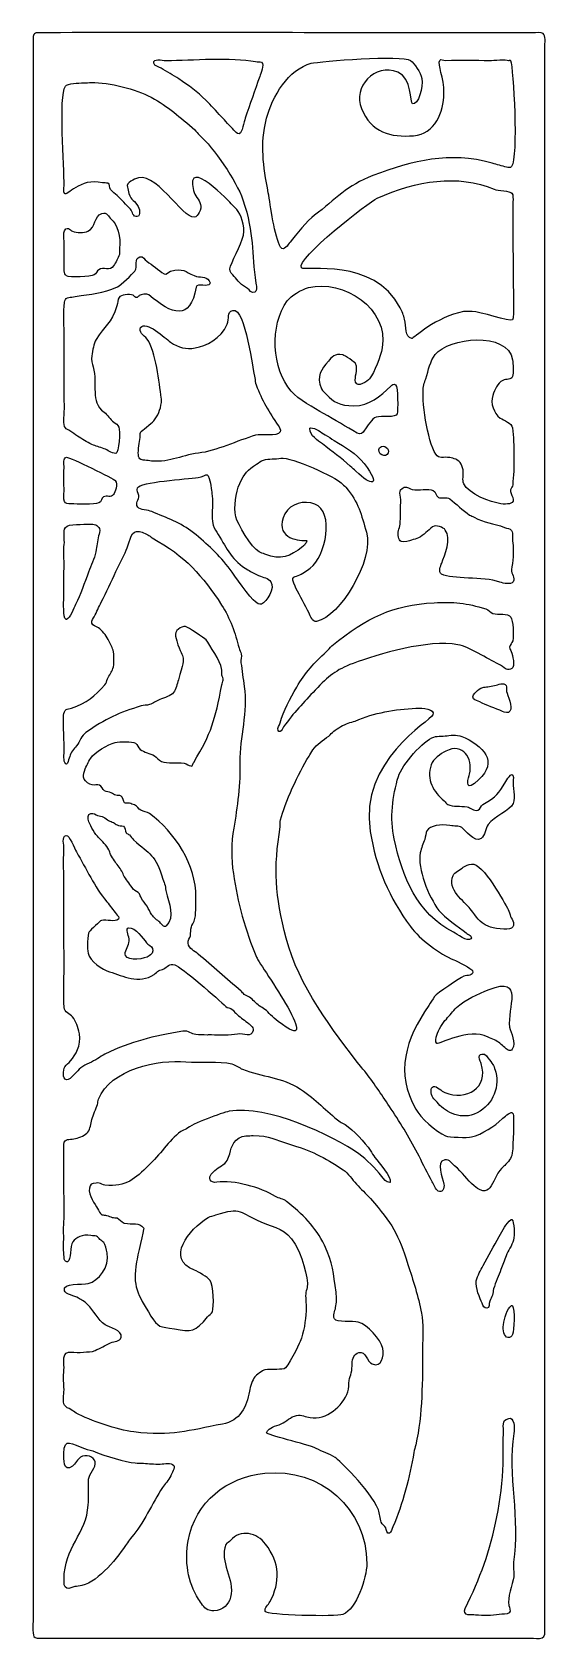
# Model space of a CAD drawing. Header units: centimetres. Extents: x 1.5 to 7.3, y -9 to 9.
import ezdxf

# ---------------------------------------------------------------- set-up
doc = ezdxf.new("R2010")
doc.units = ezdxf.units.CM
doc.header["$MEASUREMENT"] = 0
doc.layers.add('layer 1', color=7, linetype='Continuous')

msp = doc.modelspace()

# ---------------------------------------------------------------- linework, layer by layer
at = {"layer": 'layer 1', "color": 250}
for points, knots in [([(1.55124, 8.99774), (2.93949, 9.00457), (4.32819, 8.99774), (5.71646, 8.99774), (5.71646, 8.99774), (6.08385, 8.99774), (6.45134, 8.99774), (6.81873, 8.99774), (6.81873, 8.99774), (6.91572, 8.99774), (7.01275, 8.99774), (7.10974, 8.99774), (7.10974, 8.99774), (7.14587, 8.99774), (7.20364, 9.00504), (7.2268, 8.98967), (7.2268, 8.98967), (7.25809, 8.9689), (7.24631, 8.88031), (7.24631, 8.82992), (7.24631, 8.82992), (7.2463, 8.67502), (7.24631, 8.52008), (7.24631, 8.36519), (7.24631, 8.36519), (7.24631, 7.72087), (7.24631, 7.07636), (7.24631, 6.43204), (7.24631, 6.43204), (7.24631, 3.76818), (7.24631, 1.10351), (7.24631, -1.56035), (7.24631, -1.56035), (7.24631, -3.45243), (7.24631, -5.34508), (7.24631, -7.23716), (7.24631, -7.23716), (7.24631, -7.68356), (7.24631, -8.13009), (7.24631, -8.57649), (7.24631, -8.57649), (7.24631, -8.67921), (7.24631, -8.78197), (7.24631, -8.88469), (7.24631, -8.88469), (7.24631, -8.93284), (7.25243, -8.98274), (7.21542, -8.99442), (7.21542, -8.99442), (7.18135, -9.00517), (7.12549, -8.99765), (7.08536, -8.99765), (7.08536, -8.99765), (6.9927, -8.99765), (6.90001, -8.99765), (6.80735, -8.99765), (6.80735, -8.99765), (6.50119, -8.99765), (6.19495, -8.99765), (5.88879, -8.99765), (5.88879, -8.99765), (4.87441, -8.99765), (3.85973, -8.99765), (2.84535, -8.99765), (2.84535, -8.99765), (2.51048, -8.99765), (2.1755, -8.99765), (1.84063, -8.99765), (1.84063, -8.99765), (1.76206, -8.99765), (1.68346, -8.99765), (1.60489, -8.99765), (1.60489, -8.99765), (1.56697, -8.99765), (1.52733, -9.00081), (1.51222, -8.97828), (1.51222, -8.97828), (1.492, -8.94812), (1.5041, -8.80637), (1.5041, -8.7556), (1.5041, -8.7556), (1.5041, -8.56037), (1.5041, -8.36508), (1.5041, -8.16985), (1.5041, -8.16985), (1.5041, -7.43302), (1.5041, -6.69598), (1.5041, -5.95915), (1.5041, -5.95915), (1.5041, -3.17804), (1.5041, -0.3961), (1.5041, 2.38501), (1.5041, 2.38501), (1.5041, 4.06304), (1.5041, 5.74157), (1.5041, 7.41959), (1.5041, 7.41959), (1.5041, 7.81651), (1.5041, 8.21354), (1.5041, 8.61046), (1.5041, 8.61046), (1.5041, 8.69759), (1.5041, 8.78475), (1.5041, 8.87187), (1.5041, 8.87187), (1.50409, 8.90564), (1.49778, 8.95695), (1.51222, 8.97837), (1.51222, 8.97837), (1.52112, 8.99157), (1.53399, 8.99765), (1.55124, 8.99774)], [0, 0, 0, 0, 0.03448276, 0.03448276, 0.03448276, 0.03448276, 0.06896552, 0.06896552, 0.06896552, 0.06896552, 0.10344828, 0.10344828, 0.10344828, 0.10344828, 0.13793103, 0.13793103, 0.13793103, 0.13793103, 0.17241379, 0.17241379, 0.17241379, 0.17241379, 0.20689655, 0.20689655, 0.20689655, 0.20689655, 0.24137931, 0.24137931, 0.24137931, 0.24137931, 0.27586207, 0.27586207, 0.27586207, 0.27586207, 0.31034483, 0.31034483, 0.31034483, 0.31034483, 0.34482759, 0.34482759, 0.34482759, 0.34482759, 0.37931034, 0.37931034, 0.37931034, 0.37931034, 0.4137931, 0.4137931, 0.4137931, 0.4137931, 0.44827586, 0.44827586, 0.44827586, 0.44827586, 0.48275862, 0.48275862, 0.48275862, 0.48275862, 0.51724138, 0.51724138, 0.51724138, 0.51724138, 0.55172414, 0.55172414, 0.55172414, 0.55172414, 0.5862069, 0.5862069, 0.5862069, 0.5862069, 0.62068966, 0.62068966, 0.62068966, 0.62068966, 0.65517241, 0.65517241, 0.65517241, 0.65517241, 0.68965517, 0.68965517, 0.68965517, 0.68965517, 0.72413793, 0.72413793, 0.72413793, 0.72413793, 0.75862069, 0.75862069, 0.75862069, 0.75862069, 0.79310345, 0.79310345, 0.79310345, 0.79310345, 0.82758621, 0.82758621, 0.82758621, 0.82758621, 0.86206897, 0.86206897, 0.86206897, 0.86206897, 0.89655172, 0.89655172, 0.89655172, 0.89655172, 0.93103448, 0.93103448, 0.93103448, 0.93103448, 1, 1, 1, 1]), ([(2.90388, 8.69437), (2.87861, 8.69156), (2.85033, 8.68731), (2.85836, 8.65564), (2.85836, 8.65564), (2.86703, 8.62146), (2.91023, 8.62036), (2.93965, 8.60239), (2.93965, 8.60239), (3.00637, 8.56164), (3.07401, 8.52226), (3.13962, 8.47976), (3.13962, 8.47976), (3.24634, 8.41062), (3.35021, 8.33133), (3.44038, 8.24416), (3.44038, 8.24416), (3.50136, 8.18522), (3.55628, 8.12037), (3.61434, 8.0586), (3.61434, 8.0586), (3.66194, 8.00796), (3.70959, 7.95734), (3.75741, 7.90691), (3.75741, 7.90691), (3.77008, 7.89355), (3.79101, 7.86052), (3.81756, 7.86657), (3.81756, 7.86657), (3.85005, 7.87398), (3.87036, 8.00435), (3.88259, 8.03923), (3.88259, 8.03923), (3.93745, 8.1957), (3.99113, 8.35262), (4.0468, 8.5088), (4.0468, 8.5088), (4.05757, 8.53904), (4.10336, 8.63896), (4.06631, 8.66694), (4.06631, 8.66694), (4.05011, 8.67916), (4.02504, 8.67025), (3.99965, 8.67501), (3.99965, 8.67501), (3.72774, 8.72603), (3.28685, 8.69181), (2.9998, 8.6863), (2.9998, 8.6863), (2.96772, 8.68569), (2.93577, 8.69792), (2.90388, 8.69437)], [0, 0, 0, 0, 0.07142857, 0.07142857, 0.07142857, 0.07142857, 0.14285714, 0.14285714, 0.14285714, 0.14285714, 0.21428571, 0.21428571, 0.21428571, 0.21428571, 0.28571429, 0.28571429, 0.28571429, 0.28571429, 0.35714286, 0.35714286, 0.35714286, 0.35714286, 0.42857143, 0.42857143, 0.42857143, 0.42857143, 0.5, 0.5, 0.5, 0.5, 0.57142857, 0.57142857, 0.57142857, 0.57142857, 0.64285714, 0.64285714, 0.64285714, 0.64285714, 0.71428571, 0.71428571, 0.71428571, 0.71428571, 0.78571429, 0.78571429, 0.78571429, 0.78571429, 0.85714286, 0.85714286, 0.85714286, 0.85714286, 1, 1, 1, 1]), ([(6.13591, 8.68792), (6.10611, 8.68671), (6.08073, 8.71019), (6.066, 8.68792), (6.066, 8.68792), (6.03848, 8.64632), (6.11603, 8.48802), (6.11387, 8.32095), (6.11387, 8.32095), (6.11109, 8.10615), (6.0128, 7.86348), (5.77336, 7.84398), (5.77336, 7.84398), (5.51604, 7.82302), (5.29839, 7.87967), (5.18808, 8.14896), (5.18808, 8.14896), (5.09057, 8.38703), (5.3321, 8.66353), (5.5979, 8.55523), (5.5979, 8.55523), (5.7556, 8.49098), (5.73465, 8.21062), (5.76035, 8.20221), (5.76035, 8.20221), (5.82769, 8.18019), (5.88273, 8.39345), (5.8644, 8.4846), (5.8644, 8.4846), (5.85009, 8.55583), (5.78733, 8.65103), (5.73759, 8.68792), (5.73759, 8.68792), (5.65229, 8.75118), (4.71693, 8.67921), (4.62394, 8.65564), (4.62394, 8.65564), (4.37177, 8.59173), (4.18199, 8.27813), (4.12321, 8.03923), (4.12321, 8.03923), (4.04841, 7.73523), (4.08504, 7.51884), (4.14272, 7.20336), (4.14272, 7.20336), (4.16681, 7.07159), (4.21253, 6.70395), (4.28091, 6.59502), (4.28091, 6.59502), (4.31538, 6.5401), (4.36835, 6.62603), (4.38658, 6.64988), (4.38658, 6.64988), (4.44639, 6.72811), (4.58623, 6.89691), (4.66211, 6.95325), (4.66211, 6.95325), (4.90099, 7.13059), (5.02231, 7.28767), (5.31652, 7.397), (5.31652, 7.397), (5.77403, 7.567), (6.16901, 7.67087), (6.65615, 7.53577), (6.65615, 7.53577), (6.70985, 7.52088), (6.76351, 7.50582), (6.8171, 7.49059), (6.8171, 7.49059), (6.83567, 7.48532), (6.86179, 7.48247), (6.87238, 7.49705), (6.87238, 7.49705), (6.94934, 7.60292), (6.89413, 8.6046), (6.861, 8.68792), (6.861, 8.68792), (6.85464, 8.70392), (6.85136, 8.67909), (6.83824, 8.68792), (6.83824, 8.68792), (6.81484, 8.70365), (6.66903, 8.68739), (6.62851, 8.68792), (6.62851, 8.68792), (6.46432, 8.69004), (6.29998, 8.69454), (6.13591, 8.68792)], [0, 0, 0, 0, 0.04347826, 0.04347826, 0.04347826, 0.04347826, 0.08695652, 0.08695652, 0.08695652, 0.08695652, 0.13043478, 0.13043478, 0.13043478, 0.13043478, 0.17391304, 0.17391304, 0.17391304, 0.17391304, 0.2173913, 0.2173913, 0.2173913, 0.2173913, 0.26086957, 0.26086957, 0.26086957, 0.26086957, 0.30434783, 0.30434783, 0.30434783, 0.30434783, 0.34782609, 0.34782609, 0.34782609, 0.34782609, 0.39130435, 0.39130435, 0.39130435, 0.39130435, 0.43478261, 0.43478261, 0.43478261, 0.43478261, 0.47826087, 0.47826087, 0.47826087, 0.47826087, 0.52173913, 0.52173913, 0.52173913, 0.52173913, 0.56521739, 0.56521739, 0.56521739, 0.56521739, 0.60869565, 0.60869565, 0.60869565, 0.60869565, 0.65217391, 0.65217391, 0.65217391, 0.65217391, 0.69565217, 0.69565217, 0.69565217, 0.69565217, 0.73913043, 0.73913043, 0.73913043, 0.73913043, 0.7826087, 0.7826087, 0.7826087, 0.7826087, 0.82608696, 0.82608696, 0.82608696, 0.82608696, 0.86956522, 0.86956522, 0.86956522, 0.86956522, 0.91304348, 0.91304348, 0.91304348, 0.91304348, 1, 1, 1, 1]), ([(2.15928, 8.43941), (2.12946, 8.43912), (2.09966, 8.43742), (2.06986, 8.43619), (2.06986, 8.43619), (2.01517, 8.43393), (1.88741, 8.43153), (1.86502, 8.39907), (1.86502, 8.39907), (1.78869, 8.28844), (1.85469, 7.48859), (1.85038, 7.28082), (1.85038, 7.28082), (1.84984, 7.2546), (1.84406, 7.21486), (1.85526, 7.19691), (1.85526, 7.19691), (1.88133, 7.15512), (2.02615, 7.37804), (2.28121, 7.31632), (2.28121, 7.31632), (2.30075, 7.31159), (2.32188, 7.31642), (2.34137, 7.31148), (2.34137, 7.31148), (2.37037, 7.30413), (2.3541, 7.26038), (2.37226, 7.24048), (2.37226, 7.24048), (2.39464, 7.21593), (2.42022, 7.1944), (2.44541, 7.1727), (2.44541, 7.1727), (2.49262, 7.13206), (2.55248, 7.06624), (2.59499, 7.01941), (2.59499, 7.01941), (2.61948, 6.99242), (2.62276, 6.92726), (2.6714, 6.93711), (2.6714, 6.93711), (2.71607, 6.94616), (2.69758, 7.0337), (2.67627, 7.06297), (2.67627, 7.06297), (2.62124, 7.13861), (2.59449, 7.11648), (2.56897, 7.23402), (2.56897, 7.23402), (2.56445, 7.25487), (2.55286, 7.28327), (2.56572, 7.30341), (2.56572, 7.30341), (2.57942, 7.32484), (2.62006, 7.34373), (2.64213, 7.35666), (2.64213, 7.35666), (2.86484, 7.48715), (3.17665, 6.90889), (3.31358, 6.93066), (3.31358, 6.93066), (3.35262, 6.93686), (3.39784, 7.02055), (3.38348, 7.07427), (3.38348, 7.07427), (3.36772, 7.13326), (3.31728, 7.16729), (3.3022, 7.23079), (3.3022, 7.23079), (3.20665, 7.63309), (3.72586, 7.08391), (3.73465, 7.07266), (3.73465, 7.07266), (3.75038, 7.05252), (3.77255, 7.03792), (3.7883, 7.01779), (3.7883, 7.01779), (3.8325, 6.96132), (3.88565, 6.83833), (3.86308, 6.73056), (3.86308, 6.73056), (3.83935, 6.61721), (3.7206, 6.41844), (3.71189, 6.35297), (3.71189, 6.35297), (3.70655, 6.31284), (3.74276, 6.28693), (3.76066, 6.26745), (3.76066, 6.26745), (3.78216, 6.24404), (3.79899, 6.21632), (3.82244, 6.19483), (3.82244, 6.19483), (3.84864, 6.17083), (3.88027, 6.15338), (3.90861, 6.1319), (3.90861, 6.1319), (3.93413, 6.11256), (3.94922, 6.07354), (3.98989, 6.08995), (3.98989, 6.08995), (4.0008, 6.09435), (4.00593, 6.10758), (4.0094, 6.12061), (4.0094, 6.12061), (4.01542, 6.14315), (4.00782, 6.16991), (4.00453, 6.18999), (4.00453, 6.18999), (3.94628, 6.54545), (3.9936, 6.72764), (3.85715, 7.12598), (3.85715, 7.12598), (3.78292, 7.34268), (3.52925, 7.70864), (3.36723, 7.85366), (3.36723, 7.85366), (3.34898, 7.86999), (3.33706, 7.8926), (3.31845, 7.90853), (3.31845, 7.90853), (3.15155, 8.05132), (3.01824, 8.1718), (2.8291, 8.27482), (2.8291, 8.27482), (2.65547, 8.3694), (2.35531, 8.44133), (2.15928, 8.43941)], [0, 0, 0, 0, 0.03030303, 0.03030303, 0.03030303, 0.03030303, 0.06060606, 0.06060606, 0.06060606, 0.06060606, 0.09090909, 0.09090909, 0.09090909, 0.09090909, 0.12121212, 0.12121212, 0.12121212, 0.12121212, 0.15151515, 0.15151515, 0.15151515, 0.15151515, 0.18181818, 0.18181818, 0.18181818, 0.18181818, 0.21212121, 0.21212121, 0.21212121, 0.21212121, 0.24242424, 0.24242424, 0.24242424, 0.24242424, 0.27272727, 0.27272727, 0.27272727, 0.27272727, 0.3030303, 0.3030303, 0.3030303, 0.3030303, 0.33333333, 0.33333333, 0.33333333, 0.33333333, 0.36363636, 0.36363636, 0.36363636, 0.36363636, 0.39393939, 0.39393939, 0.39393939, 0.39393939, 0.42424242, 0.42424242, 0.42424242, 0.42424242, 0.45454545, 0.45454545, 0.45454545, 0.45454545, 0.48484848, 0.48484848, 0.48484848, 0.48484848, 0.51515152, 0.51515152, 0.51515152, 0.51515152, 0.54545455, 0.54545455, 0.54545455, 0.54545455, 0.57575758, 0.57575758, 0.57575758, 0.57575758, 0.60606061, 0.60606061, 0.60606061, 0.60606061, 0.63636364, 0.63636364, 0.63636364, 0.63636364, 0.66666667, 0.66666667, 0.66666667, 0.66666667, 0.6969697, 0.6969697, 0.6969697, 0.6969697, 0.72727273, 0.72727273, 0.72727273, 0.72727273, 0.75757576, 0.75757576, 0.75757576, 0.75757576, 0.78787879, 0.78787879, 0.78787879, 0.78787879, 0.81818182, 0.81818182, 0.81818182, 0.81818182, 0.84848485, 0.84848485, 0.84848485, 0.84848485, 0.87878788, 0.87878788, 0.87878788, 0.87878788, 0.90909091, 0.90909091, 0.90909091, 0.90909091, 0.93939394, 0.93939394, 0.93939394, 0.93939394, 1, 1, 1, 1]), ([(5.36339, 7.14366), (5.28072, 7.10729), (4.44175, 6.4616), (4.51664, 6.36265), (4.51664, 6.36265), (4.54961, 6.3191), (5.32825, 6.48651), (5.62379, 5.91406), (5.62379, 5.91406), (5.64444, 5.87406), (5.661, 5.83165), (5.67256, 5.78819), (5.67256, 5.78819), (5.69515, 5.70335), (5.6679, 5.58803), (5.75223, 5.57035), (5.75223, 5.57035), (5.76701, 5.56725), (6.03005, 5.8196), (6.33425, 5.87211), (6.33425, 5.87211), (6.36629, 5.87763), (6.39928, 5.87357), (6.4318, 5.87372), (6.4318, 5.87372), (6.50761, 5.87407), (6.85979, 5.75726), (6.88376, 5.77851), (6.88376, 5.77851), (6.90432, 5.79675), (6.89052, 6.20614), (6.89026, 6.26906), (6.89026, 6.26906), (6.88944, 6.47021), (6.8874, 6.67141), (6.88701, 6.87256), (6.88701, 6.87256), (6.88686, 6.94894), (6.88819, 7.02533), (6.88864, 7.1017), (6.88864, 7.1017), (6.88885, 7.13707), (6.89257, 7.17965), (6.87726, 7.20014), (6.87726, 7.20014), (6.85646, 7.22795), (6.71861, 7.22605), (6.67729, 7.2437), (6.67729, 7.2437), (6.27048, 7.41751), (5.80793, 7.3392), (5.36339, 7.14366)], [0, 0, 0, 0, 0.07142857, 0.07142857, 0.07142857, 0.07142857, 0.14285714, 0.14285714, 0.14285714, 0.14285714, 0.21428571, 0.21428571, 0.21428571, 0.21428571, 0.28571429, 0.28571429, 0.28571429, 0.28571429, 0.35714286, 0.35714286, 0.35714286, 0.35714286, 0.42857143, 0.42857143, 0.42857143, 0.42857143, 0.5, 0.5, 0.5, 0.5, 0.57142857, 0.57142857, 0.57142857, 0.57142857, 0.64285714, 0.64285714, 0.64285714, 0.64285714, 0.71428571, 0.71428571, 0.71428571, 0.71428571, 0.78571429, 0.78571429, 0.78571429, 0.78571429, 0.85714286, 0.85714286, 0.85714286, 0.85714286, 1, 1, 1, 1]), ([(2.27471, 6.97261), (2.18467, 6.94533), (2.21014, 6.8135), (2.11864, 6.77413), (2.11864, 6.77413), (2.07857, 6.7569), (1.9878, 6.7527), (1.9463, 6.77252), (1.9463, 6.77252), (1.92938, 6.7806), (1.91615, 6.79522), (1.89916, 6.80318), (1.89916, 6.80318), (1.87796, 6.8131), (1.86102, 6.79323), (1.85526, 6.77897), (1.85526, 6.77897), (1.84367, 6.75029), (1.85038, 6.69796), (1.85038, 6.66118), (1.85038, 6.66118), (1.85038, 6.5726), (1.85356, 6.49081), (1.85364, 6.40622), (1.85364, 6.40622), (1.85368, 6.35591), (1.84591, 6.29442), (1.8764, 6.2739), (1.8764, 6.2739), (1.91108, 6.25056), (2.15466, 6.26432), (2.18854, 6.28358), (2.18854, 6.28358), (2.2123, 6.29709), (2.21948, 6.32643), (2.24057, 6.34168), (2.24057, 6.34168), (2.28654, 6.3749), (2.36828, 6.3243), (2.4064, 6.38524), (2.4064, 6.38524), (2.4317, 6.42571), (2.45581, 6.46769), (2.47143, 6.51272), (2.47143, 6.51272), (2.47902, 6.53461), (2.47156, 6.55916), (2.47468, 6.58211), (2.47468, 6.58211), (2.49137, 6.70488), (2.44347, 6.85916), (2.38038, 6.90968), (2.38038, 6.90968), (2.34571, 6.93744), (2.33805, 6.99181), (2.27471, 6.97261)], [0, 0, 0, 0, 0.06666667, 0.06666667, 0.06666667, 0.06666667, 0.13333333, 0.13333333, 0.13333333, 0.13333333, 0.2, 0.2, 0.2, 0.2, 0.26666667, 0.26666667, 0.26666667, 0.26666667, 0.33333333, 0.33333333, 0.33333333, 0.33333333, 0.4, 0.4, 0.4, 0.4, 0.46666667, 0.46666667, 0.46666667, 0.46666667, 0.53333333, 0.53333333, 0.53333333, 0.53333333, 0.6, 0.6, 0.6, 0.6, 0.66666667, 0.66666667, 0.66666667, 0.66666667, 0.73333333, 0.73333333, 0.73333333, 0.73333333, 0.8, 0.8, 0.8, 0.8, 0.86666667, 0.86666667, 0.86666667, 0.86666667, 1, 1, 1, 1]), ([(2.70229, 6.4869), (2.63263, 6.46432), (2.68187, 6.37914), (2.64376, 6.32715), (2.64376, 6.32715), (2.61646, 6.28992), (2.48845, 6.16967), (2.45029, 6.15127), (2.45029, 6.15127), (2.27785, 6.0681), (2.16192, 6.07631), (1.97557, 6.03992), (1.97557, 6.03992), (1.92571, 6.03019), (1.87147, 6.03804), (1.85851, 5.99474), (1.85851, 5.99474), (1.85231, 5.97402), (1.85498, 5.95161), (1.85201, 5.9302), (1.85201, 5.9302), (1.84565, 5.88434), (1.84845, 5.8262), (1.84876, 5.77529), (1.84876, 5.77529), (1.84899, 5.73656), (1.85024, 5.69783), (1.85038, 5.6591), (1.85038, 5.6591), (1.85132, 5.41332), (1.85112, 5.16745), (1.85201, 4.92167), (1.85201, 4.92167), (1.85221, 4.86681), (1.85758, 4.8118), (1.85364, 4.75707), (1.85364, 4.75707), (1.84969, 4.70239), (1.83944, 4.60528), (1.86502, 4.56828), (1.86502, 4.56828), (1.87656, 4.55158), (1.89919, 4.54676), (1.91704, 4.536), (1.91704, 4.536), (1.94645, 4.51828), (1.97046, 4.49483), (2.00158, 4.4763), (2.00158, 4.4763), (2.05293, 4.44572), (2.10569, 4.40707), (2.16253, 4.38271), (2.16253, 4.38271), (2.20729, 4.36353), (2.25046, 4.35468), (2.2991, 4.33591), (2.2991, 4.33591), (2.33965, 4.32026), (2.37938, 4.28653), (2.43078, 4.28266), (2.43078, 4.28266), (2.46961, 4.27974), (2.47916, 4.54734), (2.46655, 4.57796), (2.46655, 4.57796), (2.45547, 4.60485), (2.42936, 4.61607), (2.40802, 4.63282), (2.40802, 4.63282), (2.36744, 4.6647), (2.34012, 4.7153), (2.2991, 4.74578), (2.2991, 4.74578), (2.13486, 4.86781), (2.23464, 5.04977), (2.17716, 5.25246), (2.17716, 5.25246), (2.16787, 5.28523), (2.15532, 5.33487), (2.16253, 5.3751), (2.16253, 5.3751), (2.17435, 5.44107), (2.18187, 5.51078), (2.2113, 5.55906), (2.2113, 5.55906), (2.30581, 5.71409), (2.38157, 5.73467), (2.44379, 5.93665), (2.44379, 5.93665), (2.45409, 5.9701), (2.45208, 6.00564), (2.46818, 6.03186), (2.46818, 6.03186), (2.48561, 6.06024), (2.58126, 6.07464), (2.62588, 6.05606), (2.62588, 6.05606), (2.63826, 6.0509), (2.65163, 6.02417), (2.66977, 6.03186), (2.66977, 6.03186), (2.67934, 6.03591), (2.68548, 6.04552), (2.69416, 6.05122), (2.69416, 6.05122), (2.71514, 6.06501), (2.77904, 6.07963), (2.80308, 6.05929), (2.80308, 6.05929), (3.06368, 5.83883), (3.2678, 5.76378), (3.33308, 6.14642), (3.33308, 6.14642), (3.34192, 6.19822), (3.47082, 6.14101), (3.48753, 6.18354), (3.48753, 6.18354), (3.49299, 6.19743), (3.48483, 6.20811), (3.4794, 6.21581), (3.4794, 6.21581), (3.43786, 6.27479), (3.38055, 6.249), (3.31032, 6.27552), (3.31032, 6.27552), (3.20403, 6.31564), (3.19512, 6.36822), (3.0437, 6.32392), (3.0437, 6.32392), (3.02367, 6.31807), (2.99917, 6.28137), (2.97379, 6.29649), (2.97379, 6.29649), (2.90983, 6.33459), (2.84384, 6.39419), (2.7787, 6.43688), (2.7787, 6.43688), (2.7531, 6.45366), (2.74139, 6.49958), (2.70229, 6.4869)], [0, 0, 0, 0, 0.02777778, 0.02777778, 0.02777778, 0.02777778, 0.05555556, 0.05555556, 0.05555556, 0.05555556, 0.08333333, 0.08333333, 0.08333333, 0.08333333, 0.11111111, 0.11111111, 0.11111111, 0.11111111, 0.13888889, 0.13888889, 0.13888889, 0.13888889, 0.16666667, 0.16666667, 0.16666667, 0.16666667, 0.19444444, 0.19444444, 0.19444444, 0.19444444, 0.22222222, 0.22222222, 0.22222222, 0.22222222, 0.25, 0.25, 0.25, 0.25, 0.27777778, 0.27777778, 0.27777778, 0.27777778, 0.30555556, 0.30555556, 0.30555556, 0.30555556, 0.33333333, 0.33333333, 0.33333333, 0.33333333, 0.36111111, 0.36111111, 0.36111111, 0.36111111, 0.38888889, 0.38888889, 0.38888889, 0.38888889, 0.41666667, 0.41666667, 0.41666667, 0.41666667, 0.44444444, 0.44444444, 0.44444444, 0.44444444, 0.47222222, 0.47222222, 0.47222222, 0.47222222, 0.5, 0.5, 0.5, 0.5, 0.52777778, 0.52777778, 0.52777778, 0.52777778, 0.55555556, 0.55555556, 0.55555556, 0.55555556, 0.58333333, 0.58333333, 0.58333333, 0.58333333, 0.61111111, 0.61111111, 0.61111111, 0.61111111, 0.63888889, 0.63888889, 0.63888889, 0.63888889, 0.66666667, 0.66666667, 0.66666667, 0.66666667, 0.69444444, 0.69444444, 0.69444444, 0.69444444, 0.72222222, 0.72222222, 0.72222222, 0.72222222, 0.75, 0.75, 0.75, 0.75, 0.77777778, 0.77777778, 0.77777778, 0.77777778, 0.80555556, 0.80555556, 0.80555556, 0.80555556, 0.83333333, 0.83333333, 0.83333333, 0.83333333, 0.86111111, 0.86111111, 0.86111111, 0.86111111, 0.88888889, 0.88888889, 0.88888889, 0.88888889, 0.91666667, 0.91666667, 0.91666667, 0.91666667, 0.94444444, 0.94444444, 0.94444444, 0.94444444, 1, 1, 1, 1]), ([(4.59305, 6.14158), (4.51426, 6.12164), (4.39859, 6.04834), (4.35569, 5.99151), (4.35569, 5.99151), (4.1552, 5.72594), (4.18449, 5.22446), (4.39796, 4.98137), (4.39796, 4.98137), (4.47999, 4.88796), (4.65538, 4.79044), (4.76376, 4.72964), (4.76376, 4.72964), (4.88998, 4.65884), (5.01549, 4.58438), (5.13931, 4.51019), (5.13931, 4.51019), (5.18131, 4.48502), (5.20127, 4.51537), (5.22223, 4.54246), (5.22223, 4.54246), (5.24946, 4.57766), (5.30939, 4.67973), (5.35229, 4.69092), (5.35229, 4.69092), (5.40854, 4.70558), (5.57919, 4.67827), (5.58965, 4.72641), (5.58965, 4.72641), (5.59673, 4.75904), (5.60157, 5.02948), (5.57014, 5.05237), (5.57014, 5.05237), (5.5512, 5.06617), (5.52886, 5.04838), (5.51812, 5.03785), (5.51812, 5.03785), (5.39824, 4.92037), (5.27768, 4.8168), (5.10354, 4.81678), (5.10354, 4.81678), (4.94504, 4.81676), (4.87075, 4.85923), (4.7979, 4.94103), (4.7979, 4.94103), (4.77812, 4.96324), (4.75191, 4.97747), (4.73937, 5.00719), (4.73937, 5.00719), (4.67614, 5.15712), (4.74099, 5.22278), (4.81741, 5.31701), (4.81741, 5.31701), (4.85235, 5.36009), (4.889, 5.40771), (4.97836, 5.3864), (4.97836, 5.3864), (4.9987, 5.38155), (5.11683, 5.30532), (5.12305, 5.28958), (5.12305, 5.28958), (5.15288, 5.21421), (5.10547, 5.14068), (5.12305, 5.08142), (5.12305, 5.08142), (5.14293, 5.01442), (5.25809, 5.0935), (5.2775, 5.11853), (5.2775, 5.11853), (5.33603, 5.19399), (5.40139, 5.36592), (5.42057, 5.46708), (5.42057, 5.46708), (5.50316, 5.90274), (4.98217, 6.24009), (4.59305, 6.14158)], [0, 0, 0, 0, 0.05, 0.05, 0.05, 0.05, 0.1, 0.1, 0.1, 0.1, 0.15, 0.15, 0.15, 0.15, 0.2, 0.2, 0.2, 0.2, 0.25, 0.25, 0.25, 0.25, 0.3, 0.3, 0.3, 0.3, 0.35, 0.35, 0.35, 0.35, 0.4, 0.4, 0.4, 0.4, 0.45, 0.45, 0.45, 0.45, 0.5, 0.5, 0.5, 0.5, 0.55, 0.55, 0.55, 0.55, 0.6, 0.6, 0.6, 0.6, 0.65, 0.65, 0.65, 0.65, 0.7, 0.7, 0.7, 0.7, 0.75, 0.75, 0.75, 0.75, 0.8, 0.8, 0.8, 0.8, 0.85, 0.85, 0.85, 0.85, 0.9, 0.9, 0.9, 0.9, 1, 1, 1, 1]), ([(3.74603, 5.88501), (3.67204, 5.86585), (3.71073, 5.79755), (3.681, 5.7301), (3.681, 5.7301), (3.60943, 5.56775), (3.446, 5.48762), (3.3217, 5.46547), (3.3217, 5.46547), (3.2203, 5.44739), (3.13409, 5.4652), (3.0437, 5.53163), (3.0437, 5.53163), (2.98388, 5.57558), (2.77017, 5.77985), (2.70879, 5.69299), (2.70879, 5.69299), (2.69463, 5.67295), (2.71042, 5.64429), (2.72017, 5.62844), (2.72017, 5.62844), (2.73694, 5.60121), (2.76577, 5.58872), (2.78357, 5.5639), (2.78357, 5.5639), (2.88061, 5.42861), (2.91953, 5.06889), (2.94127, 4.90876), (2.94127, 4.90876), (2.94374, 4.89063), (2.94542, 4.87202), (2.9429, 4.85389), (2.9429, 4.85389), (2.93173, 4.77356), (2.90282, 4.7004), (2.85836, 4.64896), (2.85836, 4.64896), (2.82934, 4.61538), (2.71986, 4.53584), (2.71204, 4.52471), (2.71204, 4.52471), (2.69727, 4.50369), (2.70744, 4.46944), (2.70229, 4.43757), (2.70229, 4.43757), (2.69495, 4.39218), (2.67608, 4.2878), (2.68765, 4.24716), (2.68765, 4.24716), (2.70096, 4.20046), (2.74049, 4.21054), (2.79333, 4.20198), (2.79333, 4.20198), (3.01371, 4.16628), (3.14932, 4.26051), (3.36072, 4.28589), (3.36072, 4.28589), (3.5498, 4.30859), (3.80375, 4.42787), (3.99802, 4.48598), (3.99802, 4.48598), (4.07283, 4.50836), (4.23887, 4.45991), (4.2744, 4.5231), (4.2744, 4.5231), (4.28781, 4.54694), (4.26443, 4.58006), (4.25489, 4.5941), (4.25489, 4.5941), (4.15153, 4.74622), (4.06995, 4.88094), (4.00615, 5.05076), (4.00615, 5.05076), (3.99669, 5.07596), (3.99685, 5.10383), (3.98989, 5.12983), (3.98989, 5.12983), (3.97424, 5.18832), (3.88544, 5.92111), (3.74603, 5.88501)], [0, 0, 0, 0, 0.04761905, 0.04761905, 0.04761905, 0.04761905, 0.0952381, 0.0952381, 0.0952381, 0.0952381, 0.14285714, 0.14285714, 0.14285714, 0.14285714, 0.19047619, 0.19047619, 0.19047619, 0.19047619, 0.23809524, 0.23809524, 0.23809524, 0.23809524, 0.28571429, 0.28571429, 0.28571429, 0.28571429, 0.33333333, 0.33333333, 0.33333333, 0.33333333, 0.38095238, 0.38095238, 0.38095238, 0.38095238, 0.42857143, 0.42857143, 0.42857143, 0.42857143, 0.47619048, 0.47619048, 0.47619048, 0.47619048, 0.52380952, 0.52380952, 0.52380952, 0.52380952, 0.57142857, 0.57142857, 0.57142857, 0.57142857, 0.61904762, 0.61904762, 0.61904762, 0.61904762, 0.66666667, 0.66666667, 0.66666667, 0.66666667, 0.71428571, 0.71428571, 0.71428571, 0.71428571, 0.76190476, 0.76190476, 0.76190476, 0.76190476, 0.80952381, 0.80952381, 0.80952381, 0.80952381, 0.85714286, 0.85714286, 0.85714286, 0.85714286, 0.9047619, 0.9047619, 0.9047619, 0.9047619, 1, 1, 1, 1]), ([(6.0156, 5.39124), (5.95932, 5.31733), (5.94092, 5.22143), (5.90993, 5.12015), (5.90993, 5.12015), (5.90298, 5.09745), (5.89205, 5.07746), (5.88716, 5.05076), (5.88716, 5.05076), (5.85615, 4.88123), (5.92585, 4.4259), (6.02373, 4.27298), (6.02373, 4.27298), (6.05845, 4.21874), (6.10829, 4.24796), (6.17818, 4.23587), (6.17818, 4.23587), (6.22654, 4.2275), (6.27092, 4.2118), (6.29523, 4.17939), (6.29523, 4.17939), (6.31207, 4.15694), (6.32214, 4.13278), (6.32775, 4.09871), (6.32775, 4.09871), (6.33687, 4.04332), (6.3171, 3.98433), (6.33588, 3.94218), (6.33588, 3.94218), (6.38606, 3.82951), (6.64237, 3.73483), (6.7537, 3.71789), (6.7537, 3.71789), (6.78131, 3.71368), (6.8253, 3.71293), (6.85125, 3.7195), (6.85125, 3.7195), (6.94524, 3.74331), (6.84629, 3.82528), (6.86263, 3.87602), (6.86263, 3.87602), (6.86869, 3.89486), (6.88334, 3.91122), (6.88539, 3.93089), (6.88539, 3.93089), (6.90486, 4.1177), (6.90582, 4.38231), (6.88213, 4.56828), (6.88213, 4.56828), (6.87477, 4.6261), (6.78627, 4.64968), (6.74394, 4.67962), (6.74394, 4.67962), (6.67439, 4.72881), (6.63248, 4.85068), (6.66103, 4.93135), (6.66103, 4.93135), (6.68636, 5.00291), (6.71145, 5.06907), (6.77483, 5.10078), (6.77483, 5.10078), (6.813, 5.11988), (6.8668, 5.10228), (6.88213, 5.14435), (6.88213, 5.14435), (6.89641, 5.1835), (6.89106, 5.28818), (6.88376, 5.33315), (6.88376, 5.33315), (6.83113, 5.65717), (6.15965, 5.5804), (6.0156, 5.39124)], [0, 0, 0, 0, 0.05263158, 0.05263158, 0.05263158, 0.05263158, 0.10526316, 0.10526316, 0.10526316, 0.10526316, 0.15789474, 0.15789474, 0.15789474, 0.15789474, 0.21052632, 0.21052632, 0.21052632, 0.21052632, 0.26315789, 0.26315789, 0.26315789, 0.26315789, 0.31578947, 0.31578947, 0.31578947, 0.31578947, 0.36842105, 0.36842105, 0.36842105, 0.36842105, 0.42105263, 0.42105263, 0.42105263, 0.42105263, 0.47368421, 0.47368421, 0.47368421, 0.47368421, 0.52631579, 0.52631579, 0.52631579, 0.52631579, 0.57894737, 0.57894737, 0.57894737, 0.57894737, 0.63157895, 0.63157895, 0.63157895, 0.63157895, 0.68421053, 0.68421053, 0.68421053, 0.68421053, 0.73684211, 0.73684211, 0.73684211, 0.73684211, 0.78947368, 0.78947368, 0.78947368, 0.78947368, 0.84210526, 0.84210526, 0.84210526, 0.84210526, 0.89473684, 0.89473684, 0.89473684, 0.89473684, 1, 1, 1, 1]), ([(4.61581, 4.56989), (4.61198, 4.56988), (4.6075, 4.56562), (4.60769, 4.56182), (4.60769, 4.56182), (4.61173, 4.47891), (4.69565, 4.42906), (4.74913, 4.38916), (4.74913, 4.38916), (4.85964, 4.3067), (4.96084, 4.23245), (5.0629, 4.13905), (5.0629, 4.13905), (5.08378, 4.11994), (5.10649, 4.10276), (5.12631, 4.08257), (5.12631, 4.08257), (5.29532, 3.91034), (5.41963, 3.91417), (5.21735, 4.16809), (5.21735, 4.16809), (5.12447, 4.28468), (5.01283, 4.35036), (4.88081, 4.42789), (4.88081, 4.42789), (4.84615, 4.44825), (4.81869, 4.47284), (4.78002, 4.49244), (4.78002, 4.49244), (4.73024, 4.51767), (4.68357, 4.57015), (4.61581, 4.56989)], [0, 0, 0, 0, 0.11111111, 0.11111111, 0.11111111, 0.11111111, 0.22222222, 0.22222222, 0.22222222, 0.22222222, 0.33333333, 0.33333333, 0.33333333, 0.33333333, 0.44444444, 0.44444444, 0.44444444, 0.44444444, 0.55555556, 0.55555556, 0.55555556, 0.55555556, 0.66666667, 0.66666667, 0.66666667, 0.66666667, 0.77777778, 0.77777778, 0.77777778, 0.77777778, 1, 1, 1, 1]), ([(5.41346, 4.36031), (5.37608, 4.34936), (5.37703, 4.30449), (5.39982, 4.27881), (5.39982, 4.27881), (5.41943, 4.25671), (5.45726, 4.2506), (5.47706, 4.27197), (5.47706, 4.27197), (5.516, 4.31401), (5.46651, 4.37585), (5.41346, 4.36031)], [0, 0, 0, 0, 0.25, 0.25, 0.25, 0.25, 0.5, 0.5, 0.5, 0.5, 1, 1, 1, 1]), ([(1.87802, 4.23909), (1.83478, 4.22903), (1.85356, 4.17453), (1.85038, 4.11968), (1.85038, 4.11968), (1.84537, 4.03324), (1.85038, 3.94648), (1.85038, 3.85989), (1.85038, 3.85989), (1.85038, 3.82167), (1.84231, 3.77395), (1.85526, 3.74532), (1.85526, 3.74532), (1.86791, 3.71735), (1.89275, 3.71949), (1.93005, 3.71789), (1.93005, 3.71789), (1.99121, 3.71525), (2.18826, 3.70544), (2.24219, 3.72757), (2.24219, 3.72757), (2.27116, 3.73945), (2.26756, 3.78214), (2.29422, 3.79534), (2.29422, 3.79534), (2.33453, 3.8153), (2.3772, 3.78183), (2.4064, 3.82116), (2.4064, 3.82116), (2.42659, 3.84836), (2.45518, 3.93714), (2.42591, 3.9793), (2.42591, 3.9793), (2.41778, 3.991), (1.91437, 4.24755), (1.87802, 4.23909)], [0, 0, 0, 0, 0.1, 0.1, 0.1, 0.1, 0.2, 0.2, 0.2, 0.2, 0.3, 0.3, 0.3, 0.3, 0.4, 0.4, 0.4, 0.4, 0.5, 0.5, 0.5, 0.5, 0.6, 0.6, 0.6, 0.6, 0.7, 0.7, 0.7, 0.7, 0.8, 0.8, 0.8, 0.8, 1, 1, 1, 1]), ([(4.28253, 4.2278), (4.22407, 4.21604), (4.14936, 4.22609), (4.08907, 4.20843), (4.08907, 4.20843), (4.05618, 4.1988), (4.03477, 4.17817), (4.0094, 4.16164), (4.0094, 4.16164), (3.91253, 4.09851), (3.87182, 4.05843), (3.82244, 3.94702), (3.82244, 3.94702), (3.77552, 3.84118), (3.75405, 3.68582), (3.77854, 3.57266), (3.77854, 3.57266), (3.7949, 3.49708), (3.95902, 3.22071), (4.03867, 3.17893), (4.03867, 3.17893), (4.05913, 3.16819), (4.08231, 3.16351), (4.1037, 3.15472), (4.1037, 3.15472), (4.29056, 3.07792), (4.3811, 3.12694), (4.52965, 3.23863), (4.52965, 3.23863), (4.54724, 3.25186), (4.60031, 3.31325), (4.56054, 3.30802), (4.56054, 3.30802), (4.46822, 3.29588), (4.19697, 3.34832), (4.32968, 3.60654), (4.32968, 3.60654), (4.38911, 3.72218), (4.5491, 3.75996), (4.66459, 3.71466), (4.66459, 3.71466), (4.88563, 3.62796), (4.79275, 3.13652), (4.61256, 2.99497), (4.61256, 2.99497), (4.57407, 2.96474), (4.52432, 2.93413), (4.47762, 2.91429), (4.47762, 2.91429), (4.45553, 2.9049), (4.4266, 2.9044), (4.41747, 2.88202), (4.41747, 2.88202), (4.41075, 2.86553), (4.44548, 2.78872), (4.45324, 2.7739), (4.45324, 2.7739), (4.50252, 2.67977), (4.55181, 2.5856), (4.60118, 2.49151), (4.60118, 2.49151), (4.61575, 2.46375), (4.63482, 2.38967), (4.6841, 2.39954), (4.6841, 2.39954), (4.94746, 2.45229), (5.33186, 3.0853), (5.24336, 3.39838), (5.24336, 3.39838), (5.18734, 3.59658), (5.15688, 3.73798), (5.01413, 3.90346), (5.01413, 3.90346), (4.99791, 3.92225), (4.97596, 3.93548), (4.95885, 3.95348), (4.95885, 3.95348), (4.9077, 4.00731), (4.40085, 4.2516), (4.28253, 4.2278)], [0, 0, 0, 0, 0.04761905, 0.04761905, 0.04761905, 0.04761905, 0.0952381, 0.0952381, 0.0952381, 0.0952381, 0.14285714, 0.14285714, 0.14285714, 0.14285714, 0.19047619, 0.19047619, 0.19047619, 0.19047619, 0.23809524, 0.23809524, 0.23809524, 0.23809524, 0.28571429, 0.28571429, 0.28571429, 0.28571429, 0.33333333, 0.33333333, 0.33333333, 0.33333333, 0.38095238, 0.38095238, 0.38095238, 0.38095238, 0.42857143, 0.42857143, 0.42857143, 0.42857143, 0.47619048, 0.47619048, 0.47619048, 0.47619048, 0.52380952, 0.52380952, 0.52380952, 0.52380952, 0.57142857, 0.57142857, 0.57142857, 0.57142857, 0.61904762, 0.61904762, 0.61904762, 0.61904762, 0.66666667, 0.66666667, 0.66666667, 0.66666667, 0.71428571, 0.71428571, 0.71428571, 0.71428571, 0.76190476, 0.76190476, 0.76190476, 0.76190476, 0.80952381, 0.80952381, 0.80952381, 0.80952381, 0.85714286, 0.85714286, 0.85714286, 0.85714286, 0.9047619, 0.9047619, 0.9047619, 0.9047619, 1, 1, 1, 1]), ([(3.35422, 4.01318), (3.22447, 3.99473), (2.70182, 3.96404), (2.67465, 3.897), (2.67465, 3.897), (2.661, 3.86333), (2.68715, 3.83924), (2.68928, 3.81148), (2.68928, 3.81148), (2.69306, 3.76228), (2.64353, 3.72577), (2.6779, 3.68077), (2.6779, 3.68077), (2.70415, 3.64641), (2.79377, 3.64905), (2.8356, 3.63075), (2.8356, 3.63075), (3.00108, 3.55834), (3.15847, 3.50909), (3.3022, 3.39354), (3.3022, 3.39354), (3.45969, 3.26693), (3.59185, 3.14532), (3.71351, 2.98206), (3.71351, 2.98206), (3.75655, 2.92431), (3.94231, 2.65924), (3.99965, 2.61738), (3.99965, 2.61738), (4.01382, 2.60703), (4.04083, 2.58469), (4.06793, 2.59479), (4.06793, 2.59479), (4.12101, 2.61456), (4.22268, 2.77402), (4.17198, 2.8449), (4.17198, 2.8449), (4.14036, 2.88911), (4.08753, 2.8894), (4.03379, 2.91429), (4.03379, 2.91429), (3.99272, 2.93331), (3.95262, 2.95454), (3.91348, 2.97722), (3.91348, 2.97722), (3.73684, 3.07961), (3.67846, 3.21165), (3.58183, 3.37418), (3.58183, 3.37418), (3.56196, 3.40759), (3.53756, 3.43774), (3.52492, 3.47907), (3.52492, 3.47907), (3.49366, 3.58131), (3.52909, 3.69188), (3.51192, 3.80986), (3.51192, 3.80986), (3.50912, 3.82909), (3.51027, 3.84879), (3.50704, 3.86796), (3.50704, 3.86796), (3.46401, 4.12375), (3.46624, 4.02911), (3.35422, 4.01318)], [0, 0, 0, 0, 0.05882353, 0.05882353, 0.05882353, 0.05882353, 0.11764706, 0.11764706, 0.11764706, 0.11764706, 0.17647059, 0.17647059, 0.17647059, 0.17647059, 0.23529412, 0.23529412, 0.23529412, 0.23529412, 0.29411765, 0.29411765, 0.29411765, 0.29411765, 0.35294118, 0.35294118, 0.35294118, 0.35294118, 0.41176471, 0.41176471, 0.41176471, 0.41176471, 0.47058824, 0.47058824, 0.47058824, 0.47058824, 0.52941176, 0.52941176, 0.52941176, 0.52941176, 0.58823529, 0.58823529, 0.58823529, 0.58823529, 0.64705882, 0.64705882, 0.64705882, 0.64705882, 0.70588235, 0.70588235, 0.70588235, 0.70588235, 0.76470588, 0.76470588, 0.76470588, 0.76470588, 0.82352941, 0.82352941, 0.82352941, 0.82352941, 0.88235294, 0.88235294, 0.88235294, 0.88235294, 1, 1, 1, 1]), ([(5.66931, 3.90346), (5.58394, 3.87329), (5.63709, 3.81868), (5.62867, 3.7308), (5.62867, 3.7308), (5.62097, 3.65045), (5.62843, 3.56921), (5.62216, 3.48875), (5.62216, 3.48875), (5.62027, 3.46443), (5.60925, 3.44164), (5.60428, 3.41775), (5.60428, 3.41775), (5.59419, 3.36922), (5.60183, 3.31005), (5.63517, 3.29672), (5.63517, 3.29672), (5.67126, 3.2823), (5.724, 3.30221), (5.7506, 3.31125), (5.7506, 3.31125), (5.77654, 3.32006), (5.8042, 3.32473), (5.82864, 3.33706), (5.82864, 3.33706), (5.88895, 3.3675), (5.9311, 3.42057), (5.98471, 3.45809), (5.98471, 3.45809), (6.02761, 3.48811), (6.1061, 3.45494), (6.1294, 3.4242), (6.1294, 3.4242), (6.20023, 3.3308), (6.12238, 3.13787), (6.08876, 3.05306), (6.08876, 3.05306), (6.07687, 3.02307), (6.04707, 2.95058), (6.08551, 2.93043), (6.08551, 2.93043), (6.2112, 2.86453), (6.54804, 2.90791), (6.74232, 2.84006), (6.74232, 2.84006), (6.78213, 2.82616), (6.86329, 2.80727), (6.89026, 2.8449), (6.89026, 2.8449), (6.923, 2.89057), (6.86149, 2.9313), (6.87075, 2.98045), (6.87075, 2.98045), (6.88559, 3.05916), (6.90104, 3.1867), (6.88539, 3.2822), (6.88539, 3.2822), (6.87744, 3.33071), (6.89263, 3.38312), (6.87238, 3.41775), (6.87238, 3.41775), (6.85756, 3.4431), (6.82363, 3.44182), (6.79434, 3.45325), (6.79434, 3.45325), (6.66437, 3.50395), (6.567, 3.50121), (6.45131, 3.56943), (6.45131, 3.56943), (6.43588, 3.57852), (6.4173, 3.58191), (6.40253, 3.59202), (6.40253, 3.59202), (6.32269, 3.64668), (6.2529, 3.71517), (6.17818, 3.77436), (6.17818, 3.77436), (6.15045, 3.79633), (6.0868, 3.77471), (6.05137, 3.7905), (6.05137, 3.7905), (6.02019, 3.8044), (6.02695, 3.85432), (5.99447, 3.86796), (5.99447, 3.86796), (5.93656, 3.89226), (5.8319, 3.8629), (5.75873, 3.87925), (5.75873, 3.87925), (5.72914, 3.88586), (5.70513, 3.91611), (5.66931, 3.90346)], [0, 0, 0, 0, 0.04166667, 0.04166667, 0.04166667, 0.04166667, 0.08333333, 0.08333333, 0.08333333, 0.08333333, 0.125, 0.125, 0.125, 0.125, 0.16666667, 0.16666667, 0.16666667, 0.16666667, 0.20833333, 0.20833333, 0.20833333, 0.20833333, 0.25, 0.25, 0.25, 0.25, 0.29166667, 0.29166667, 0.29166667, 0.29166667, 0.33333333, 0.33333333, 0.33333333, 0.33333333, 0.375, 0.375, 0.375, 0.375, 0.41666667, 0.41666667, 0.41666667, 0.41666667, 0.45833333, 0.45833333, 0.45833333, 0.45833333, 0.5, 0.5, 0.5, 0.5, 0.54166667, 0.54166667, 0.54166667, 0.54166667, 0.58333333, 0.58333333, 0.58333333, 0.58333333, 0.625, 0.625, 0.625, 0.625, 0.66666667, 0.66666667, 0.66666667, 0.66666667, 0.70833333, 0.70833333, 0.70833333, 0.70833333, 0.75, 0.75, 0.75, 0.75, 0.79166667, 0.79166667, 0.79166667, 0.79166667, 0.83333333, 0.83333333, 0.83333333, 0.83333333, 0.875, 0.875, 0.875, 0.875, 0.91666667, 0.91666667, 0.91666667, 0.91666667, 1, 1, 1, 1]), ([(2.13652, 3.49036), (2.07053, 3.483), (1.90109, 3.49918), (1.86502, 3.45163), (1.86502, 3.45163), (1.83494, 3.41199), (1.86118, 3.32146), (1.85201, 3.26122), (1.85201, 3.26122), (1.84216, 3.19653), (1.85078, 3.1216), (1.85038, 3.04822), (1.85038, 3.04822), (1.84969, 2.92022), (1.84791, 2.79218), (1.84713, 2.66418), (1.84713, 2.66418), (1.84682, 2.61355), (1.83868, 2.44045), (1.86989, 2.42536), (1.86989, 2.42536), (1.87252, 2.42409), (1.87526, 2.4212), (1.87802, 2.42213), (1.87802, 2.42213), (1.92237, 2.43696), (1.95803, 2.54624), (1.98045, 2.58995), (1.98045, 2.58995), (2.03829, 2.70273), (2.07774, 2.82792), (2.12676, 2.95302), (2.12676, 2.95302), (2.15517, 3.02551), (2.18921, 3.10109), (2.20643, 3.18054), (2.20643, 3.18054), (2.22037, 3.2449), (2.22501, 3.29405), (2.23894, 3.35804), (2.23894, 3.35804), (2.24381, 3.3804), (2.25798, 3.41425), (2.24707, 3.44034), (2.24707, 3.44034), (2.23225, 3.47579), (2.18777, 3.49608), (2.13652, 3.49036)], [0, 0, 0, 0, 0.07692308, 0.07692308, 0.07692308, 0.07692308, 0.15384615, 0.15384615, 0.15384615, 0.15384615, 0.23076923, 0.23076923, 0.23076923, 0.23076923, 0.30769231, 0.30769231, 0.30769231, 0.30769231, 0.38461538, 0.38461538, 0.38461538, 0.38461538, 0.46153846, 0.46153846, 0.46153846, 0.46153846, 0.53846154, 0.53846154, 0.53846154, 0.53846154, 0.61538462, 0.61538462, 0.61538462, 0.61538462, 0.69230769, 0.69230769, 0.69230769, 0.69230769, 0.76923077, 0.76923077, 0.76923077, 0.76923077, 0.84615385, 0.84615385, 0.84615385, 0.84615385, 1, 1, 1, 1]), ([(2.66327, 3.40807), (2.5943, 3.39615), (2.57773, 3.26428), (2.54946, 3.19668), (2.54946, 3.19668), (2.51618, 3.11706), (2.46643, 3.03642), (2.43241, 2.95947), (2.43241, 2.95947), (2.37997, 2.84087), (2.32519, 2.72908), (2.26821, 2.61577), (2.26821, 2.61577), (2.24115, 2.56195), (2.21623, 2.50708), (2.19017, 2.45279), (2.19017, 2.45279), (2.1818, 2.43534), (2.15769, 2.40835), (2.16253, 2.38179), (2.16253, 2.38179), (2.16868, 2.34805), (2.21199, 2.34525), (2.23569, 2.32854), (2.23569, 2.32854), (2.28091, 2.29665), (2.31954, 2.24682), (2.34624, 2.19783), (2.34624, 2.19783), (2.36748, 2.15888), (2.3865, 2.11851), (2.40152, 2.07681), (2.40152, 2.07681), (2.41472, 2.04015), (2.41439, 1.90669), (2.39989, 1.87349), (2.39989, 1.87349), (2.38226, 1.8331), (2.3589, 1.79539), (2.33974, 1.75569), (2.33974, 1.75569), (2.32843, 1.73225), (2.32514, 1.70742), (2.30885, 1.68953), (2.30885, 1.68953), (2.19334, 1.56272), (2.107, 1.48401), (1.93492, 1.42651), (1.93492, 1.42651), (1.91399, 1.41951), (1.88916, 1.42287), (1.87314, 1.41199), (1.87314, 1.41199), (1.83955, 1.38915), (1.8429, 1.3139), (1.84388, 1.25869), (1.84388, 1.25869), (1.84561, 1.16132), (1.85028, 1.06399), (1.85201, 0.96662), (1.85201, 0.96662), (1.85303, 0.9091), (1.83722, 0.83344), (1.86989, 0.80364), (1.86989, 0.80364), (1.87905, 0.79529), (1.88633, 0.804), (1.8894, 0.81171), (1.8894, 0.81171), (1.90829, 0.8591), (1.91755, 0.91145), (1.94468, 0.95048), (1.94468, 0.95048), (1.95843, 0.97027), (1.97828, 0.98543), (1.99183, 1.00535), (1.99183, 1.00535), (2.0236, 1.05206), (2.04954, 1.123), (2.09425, 1.1538), (2.09425, 1.1538), (2.31436, 1.30545), (2.47182, 1.38112), (2.71692, 1.45233), (2.71692, 1.45233), (2.74641, 1.46089), (2.7789, 1.45693), (2.80796, 1.46685), (2.80796, 1.46685), (2.84899, 1.48085), (2.88537, 1.50585), (2.92502, 1.52333), (2.92502, 1.52333), (2.97662, 1.54608), (3.04818, 1.56255), (3.07946, 1.6024), (3.07946, 1.6024), (3.10912, 1.64017), (3.11761, 1.69498), (3.13312, 1.74601), (3.13312, 1.74601), (3.2388, 2.09377), (3.17548, 1.91838), (3.10223, 2.23495), (3.10223, 2.23495), (3.0892, 2.29124), (3.16186, 2.35154), (3.2144, 2.34145), (3.2144, 2.34145), (3.23464, 2.33756), (3.43281, 2.21106), (3.44364, 2.1946), (3.44364, 2.1946), (3.48675, 2.12909), (3.60484, 1.95567), (3.61759, 1.87187), (3.61759, 1.87187), (3.62132, 1.84736), (3.61888, 1.82218), (3.62247, 1.79765), (3.62247, 1.79765), (3.62478, 1.78187), (3.64142, 1.76358), (3.6371, 1.74278), (3.6371, 1.74278), (3.63326, 1.72426), (3.62624, 1.70646), (3.62247, 1.68792), (3.62247, 1.68792), (3.54141, 1.28953), (3.50819, 1.15239), (3.30545, 0.81978), (3.30545, 0.81978), (3.29777, 0.80718), (3.29744, 0.79032), (3.28756, 0.78105), (3.28756, 0.78105), (3.284, 0.7777), (3.27781, 0.7789), (3.27293, 0.77944), (3.27293, 0.77944), (3.24534, 0.78247), (3.232, 0.8045), (3.19815, 0.81009), (3.19815, 0.81009), (3.11701, 0.82349), (3.01168, 0.80247), (2.9429, 0.83107), (2.9429, 0.83107), (2.91163, 0.84408), (2.89362, 0.8755), (2.86486, 0.89239), (2.86486, 0.89239), (2.81357, 0.92251), (2.75017, 0.93101), (2.70391, 0.96501), (2.70391, 0.96501), (2.68071, 0.98206), (2.67715, 1.01897), (2.65189, 1.03439), (2.65189, 1.03439), (2.61805, 1.05505), (2.47179, 1.05445), (2.42428, 1.04246), (2.42428, 1.04246), (2.33907, 1.02095), (2.19622, 0.92847), (2.14952, 0.86819), (2.14952, 0.86819), (2.13363, 0.84766), (2.12598, 0.82184), (2.11213, 0.7988), (2.11213, 0.7988), (2.09428, 0.76909), (2.05231, 0.67993), (2.07637, 0.63259), (2.07637, 0.63259), (2.09087, 0.60406), (2.12973, 0.57321), (2.16578, 0.56643), (2.16578, 0.56643), (2.19563, 0.56082), (2.22238, 0.57558), (2.24707, 0.56482), (2.24707, 0.56482), (2.27234, 0.55381), (2.28083, 0.51522), (2.3056, 0.50027), (2.3056, 0.50027), (2.3271, 0.4873), (2.35391, 0.48821), (2.38038, 0.47768), (2.38038, 0.47768), (2.39817, 0.47061), (2.41253, 0.45603), (2.43078, 0.45025), (2.43078, 0.45025), (2.45057, 0.44399), (2.47442, 0.45222), (2.49256, 0.44218), (2.49256, 0.44218), (2.50884, 0.43319), (2.51705, 0.37634), (2.52833, 0.36796), (2.52833, 0.36796), (2.54177, 0.35797), (2.56338, 0.36688), (2.58361, 0.3615), (2.58361, 0.3615), (2.60347, 0.35622), (2.62286, 0.34925), (2.64213, 0.34214), (2.64213, 0.34214), (2.67595, 0.32965), (2.68444, 0.29662), (2.71367, 0.28243), (2.71367, 0.28243), (2.74386, 0.26778), (2.78064, 0.26637), (2.80796, 0.24693), (2.80796, 0.24693), (3.09639, 0.04168), (3.33515, -0.33993), (3.32983, -0.68898), (3.32983, -0.68898), (3.32834, -0.78678), (3.33632, -0.88485), (3.31032, -0.95846), (3.31032, -0.95846), (3.30222, -0.9814), (3.28548, -1.00107), (3.27943, -1.02462), (3.27943, -1.02462), (3.27122, -1.05662), (3.27449, -1.09065), (3.26805, -1.12305), (3.26805, -1.12305), (3.26307, -1.14815), (3.23446, -1.17271), (3.24204, -1.20857), (3.24204, -1.20857), (3.25544, -1.27196), (3.31252, -1.29405), (3.35585, -1.3296), (3.35585, -1.3296), (3.51855, -1.46312), (3.67521, -1.60824), (3.83707, -1.74431), (3.83707, -1.74431), (3.85023, -1.75537), (3.85898, -1.77123), (3.87284, -1.78142), (3.87284, -1.78142), (3.89076, -1.79461), (3.91273, -1.80151), (3.93137, -1.81369), (3.93137, -1.81369), (3.97184, -1.84016), (4.0034, -1.88072), (4.04192, -1.9089), (4.04192, -1.9089), (4.06212, -1.92368), (4.08487, -1.9348), (4.10532, -1.94924), (4.10532, -1.94924), (4.12873, -1.96576), (4.14421, -1.99044), (4.1671, -2.00894), (4.1671, -2.00894), (4.19659, -2.03278), (4.22338, -2.05984), (4.25327, -2.08317), (4.25327, -2.08317), (4.81992, -2.52544), (4.05415, -1.46212), (4.01103, -1.36349), (4.01103, -1.36349), (3.88443, -1.07393), (3.7975, -0.73854), (3.75091, -0.42757), (3.75091, -0.42757), (3.72633, -0.26352), (3.72322, -0.07982), (3.75416, 0.08395), (3.75416, 0.08395), (3.79616, 0.30633), (3.82991, 0.59915), (3.82407, 0.823), (3.82407, 0.823), (3.81695, 1.09577), (3.91771, 1.39174), (3.87284, 1.67017), (3.87284, 1.67017), (3.858, 1.76222), (3.85174, 1.84917), (3.83545, 1.93642), (3.83545, 1.93642), (3.82911, 1.97034), (3.84666, 2.00424), (3.8387, 2.03485), (3.8387, 2.03485), (3.83279, 2.05759), (3.82009, 2.07824), (3.81431, 2.10101), (3.81431, 2.10101), (3.77286, 2.26432), (3.71361, 2.44037), (3.61922, 2.58349), (3.61922, 2.58349), (3.40265, 2.91187), (3.21306, 3.13107), (2.84048, 3.33545), (2.84048, 3.33545), (2.82245, 3.34534), (2.80912, 3.36315), (2.79008, 3.37095), (2.79008, 3.37095), (2.74935, 3.38764), (2.70668, 3.41557), (2.66327, 3.40807)], [0, 0, 0, 0, 0.01234568, 0.01234568, 0.01234568, 0.01234568, 0.02469136, 0.02469136, 0.02469136, 0.02469136, 0.03703704, 0.03703704, 0.03703704, 0.03703704, 0.04938272, 0.04938272, 0.04938272, 0.04938272, 0.0617284, 0.0617284, 0.0617284, 0.0617284, 0.07407407, 0.07407407, 0.07407407, 0.07407407, 0.08641975, 0.08641975, 0.08641975, 0.08641975, 0.09876543, 0.09876543, 0.09876543, 0.09876543, 0.11111111, 0.11111111, 0.11111111, 0.11111111, 0.12345679, 0.12345679, 0.12345679, 0.12345679, 0.13580247, 0.13580247, 0.13580247, 0.13580247, 0.14814815, 0.14814815, 0.14814815, 0.14814815, 0.16049383, 0.16049383, 0.16049383, 0.16049383, 0.17283951, 0.17283951, 0.17283951, 0.17283951, 0.18518519, 0.18518519, 0.18518519, 0.18518519, 0.19753086, 0.19753086, 0.19753086, 0.19753086, 0.20987654, 0.20987654, 0.20987654, 0.20987654, 0.22222222, 0.22222222, 0.22222222, 0.22222222, 0.2345679, 0.2345679, 0.2345679, 0.2345679, 0.24691358, 0.24691358, 0.24691358, 0.24691358, 0.25925926, 0.25925926, 0.25925926, 0.25925926, 0.27160494, 0.27160494, 0.27160494, 0.27160494, 0.28395062, 0.28395062, 0.28395062, 0.28395062, 0.2962963, 0.2962963, 0.2962963, 0.2962963, 0.30864198, 0.30864198, 0.30864198, 0.30864198, 0.32098765, 0.32098765, 0.32098765, 0.32098765, 0.33333333, 0.33333333, 0.33333333, 0.33333333, 0.34567901, 0.34567901, 0.34567901, 0.34567901, 0.35802469, 0.35802469, 0.35802469, 0.35802469, 0.37037037, 0.37037037, 0.37037037, 0.37037037, 0.38271605, 0.38271605, 0.38271605, 0.38271605, 0.39506173, 0.39506173, 0.39506173, 0.39506173, 0.40740741, 0.40740741, 0.40740741, 0.40740741, 0.41975309, 0.41975309, 0.41975309, 0.41975309, 0.43209877, 0.43209877, 0.43209877, 0.43209877, 0.44444444, 0.44444444, 0.44444444, 0.44444444, 0.45679012, 0.45679012, 0.45679012, 0.45679012, 0.4691358, 0.4691358, 0.4691358, 0.4691358, 0.48148148, 0.48148148, 0.48148148, 0.48148148, 0.49382716, 0.49382716, 0.49382716, 0.49382716, 0.50617284, 0.50617284, 0.50617284, 0.50617284, 0.51851852, 0.51851852, 0.51851852, 0.51851852, 0.5308642, 0.5308642, 0.5308642, 0.5308642, 0.54320988, 0.54320988, 0.54320988, 0.54320988, 0.55555556, 0.55555556, 0.55555556, 0.55555556, 0.56790123, 0.56790123, 0.56790123, 0.56790123, 0.58024691, 0.58024691, 0.58024691, 0.58024691, 0.59259259, 0.59259259, 0.59259259, 0.59259259, 0.60493827, 0.60493827, 0.60493827, 0.60493827, 0.61728395, 0.61728395, 0.61728395, 0.61728395, 0.62962963, 0.62962963, 0.62962963, 0.62962963, 0.64197531, 0.64197531, 0.64197531, 0.64197531, 0.65432099, 0.65432099, 0.65432099, 0.65432099, 0.66666667, 0.66666667, 0.66666667, 0.66666667, 0.67901235, 0.67901235, 0.67901235, 0.67901235, 0.69135802, 0.69135802, 0.69135802, 0.69135802, 0.7037037, 0.7037037, 0.7037037, 0.7037037, 0.71604938, 0.71604938, 0.71604938, 0.71604938, 0.72839506, 0.72839506, 0.72839506, 0.72839506, 0.74074074, 0.74074074, 0.74074074, 0.74074074, 0.75308642, 0.75308642, 0.75308642, 0.75308642, 0.7654321, 0.7654321, 0.7654321, 0.7654321, 0.77777778, 0.77777778, 0.77777778, 0.77777778, 0.79012346, 0.79012346, 0.79012346, 0.79012346, 0.80246914, 0.80246914, 0.80246914, 0.80246914, 0.81481481, 0.81481481, 0.81481481, 0.81481481, 0.82716049, 0.82716049, 0.82716049, 0.82716049, 0.83950617, 0.83950617, 0.83950617, 0.83950617, 0.85185185, 0.85185185, 0.85185185, 0.85185185, 0.86419753, 0.86419753, 0.86419753, 0.86419753, 0.87654321, 0.87654321, 0.87654321, 0.87654321, 0.88888889, 0.88888889, 0.88888889, 0.88888889, 0.90123457, 0.90123457, 0.90123457, 0.90123457, 0.91358025, 0.91358025, 0.91358025, 0.91358025, 0.92592593, 0.92592593, 0.92592593, 0.92592593, 0.9382716, 0.9382716, 0.9382716, 0.9382716, 0.95061728, 0.95061728, 0.95061728, 0.95061728, 0.96296296, 0.96296296, 0.96296296, 0.96296296, 0.97530864, 0.97530864, 0.97530864, 0.97530864, 1, 1, 1, 1]), ([(4.85643, 2.12683), (4.83226, 2.10747), (4.81575, 2.08006), (4.79302, 2.05906), (4.79302, 2.05906), (4.66377, 1.93959), (4.55187, 1.82372), (4.46137, 1.6621), (4.46137, 1.6621), (4.39084, 1.53615), (4.30955, 1.39949), (4.27603, 1.26192), (4.27603, 1.26192), (4.26909, 1.23342), (4.24124, 1.21262), (4.25489, 1.17639), (4.25489, 1.17639), (4.2579, 1.16841), (4.263, 1.16367), (4.2744, 1.16671), (4.2744, 1.16671), (4.29812, 1.17304), (4.3016, 1.19957), (4.31505, 1.21835), (4.31505, 1.21835), (4.42551, 1.3726), (4.53821, 1.49205), (4.66946, 1.62983), (4.66946, 1.62983), (4.81927, 1.78708), (4.90015, 1.85629), (5.09379, 1.92835), (5.09379, 1.92835), (5.3778, 2.03405), (5.9388, 2.20069), (6.27085, 2.13813), (6.27085, 2.13813), (6.40147, 2.11351), (6.59767, 1.98064), (6.72769, 1.92028), (6.72769, 1.92028), (6.75845, 1.906), (6.78255, 1.88021), (6.81223, 1.86381), (6.81223, 1.86381), (6.83142, 1.8532), (6.861, 1.85953), (6.87563, 1.87026), (6.87563, 1.87026), (6.91395, 1.89835), (6.88591, 2.02171), (6.86913, 2.06228), (6.86913, 2.06228), (6.86355, 2.07578), (6.84984, 2.09138), (6.85125, 2.11069), (6.85125, 2.11069), (6.85331, 2.13919), (6.87853, 2.15497), (6.88539, 2.18169), (6.88539, 2.18169), (6.90193, 2.24615), (6.8884, 2.41117), (6.86425, 2.44795), (6.86425, 2.44795), (6.83235, 2.49652), (6.72421, 2.46926), (6.66428, 2.4899), (6.66428, 2.4899), (6.63219, 2.50095), (6.616, 2.52957), (6.58299, 2.53992), (6.58299, 2.53992), (6.37377, 2.60558), (6.21343, 2.62189), (6.00259, 2.60931), (6.00259, 2.60931), (5.53207, 2.58124), (5.25967, 2.44977), (4.85643, 2.12683)], [0, 0, 0, 0, 0.04761905, 0.04761905, 0.04761905, 0.04761905, 0.0952381, 0.0952381, 0.0952381, 0.0952381, 0.14285714, 0.14285714, 0.14285714, 0.14285714, 0.19047619, 0.19047619, 0.19047619, 0.19047619, 0.23809524, 0.23809524, 0.23809524, 0.23809524, 0.28571429, 0.28571429, 0.28571429, 0.28571429, 0.33333333, 0.33333333, 0.33333333, 0.33333333, 0.38095238, 0.38095238, 0.38095238, 0.38095238, 0.42857143, 0.42857143, 0.42857143, 0.42857143, 0.47619048, 0.47619048, 0.47619048, 0.47619048, 0.52380952, 0.52380952, 0.52380952, 0.52380952, 0.57142857, 0.57142857, 0.57142857, 0.57142857, 0.61904762, 0.61904762, 0.61904762, 0.61904762, 0.66666667, 0.66666667, 0.66666667, 0.66666667, 0.71428571, 0.71428571, 0.71428571, 0.71428571, 0.76190476, 0.76190476, 0.76190476, 0.76190476, 0.80952381, 0.80952381, 0.80952381, 0.80952381, 0.85714286, 0.85714286, 0.85714286, 0.85714286, 0.9047619, 0.9047619, 0.9047619, 0.9047619, 1, 1, 1, 1]), ([(6.75045, 1.69921), (6.70826, 1.6883), (6.65249, 1.6742), (6.60738, 1.66694), (6.60738, 1.66694), (6.58801, 1.66382), (6.56788, 1.66525), (6.54885, 1.66049), (6.54885, 1.66049), (6.51919, 1.65306), (6.4967, 1.62882), (6.47569, 1.61046), (6.47569, 1.61046), (6.45883, 1.59572), (6.42319, 1.56288), (6.4448, 1.53139), (6.4448, 1.53139), (6.45851, 1.51143), (6.49468, 1.50973), (6.51634, 1.49751), (6.51634, 1.49751), (6.58801, 1.45707), (6.69071, 1.42785), (6.76996, 1.38939), (6.76996, 1.38939), (6.79402, 1.37772), (6.83654, 1.36833), (6.8545, 1.39262), (6.8545, 1.39262), (6.89238, 1.44388), (6.82632, 1.5704), (6.8171, 1.61369), (6.8171, 1.61369), (6.8123, 1.63625), (6.82289, 1.66566), (6.81223, 1.68146), (6.81223, 1.68146), (6.80113, 1.69791), (6.77816, 1.70638), (6.75045, 1.69921)], [0, 0, 0, 0, 0.09090909, 0.09090909, 0.09090909, 0.09090909, 0.18181818, 0.18181818, 0.18181818, 0.18181818, 0.27272727, 0.27272727, 0.27272727, 0.27272727, 0.36363636, 0.36363636, 0.36363636, 0.36363636, 0.45454545, 0.45454545, 0.45454545, 0.45454545, 0.54545455, 0.54545455, 0.54545455, 0.54545455, 0.63636364, 0.63636364, 0.63636364, 0.63636364, 0.72727273, 0.72727273, 0.72727273, 0.72727273, 0.81818182, 0.81818182, 0.81818182, 0.81818182, 1, 1, 1, 1]), ([(5.79937, 1.42812), (5.56592, 1.41361), (5.33339, 1.37738), (5.11655, 1.28289), (5.11655, 1.28289), (5.09222, 1.27229), (5.06492, 1.26983), (5.04014, 1.2603), (5.04014, 1.2603), (4.98567, 1.23937), (4.92171, 1.20437), (4.87756, 1.16833), (4.87756, 1.16833), (4.85743, 1.15189), (4.84104, 1.1312), (4.82066, 1.11507), (4.82066, 1.11507), (4.75929, 1.06652), (4.68733, 1.02295), (4.64183, 0.96016), (4.64183, 0.96016), (4.62538, 0.93747), (4.61479, 0.91106), (4.59956, 0.88755), (4.59956, 0.88755), (4.48097, 0.70454), (4.32571, 0.35718), (4.27928, 0.17593), (4.27928, 0.17593), (4.27273, 0.15037), (4.28021, 0.12291), (4.27603, 0.09686), (4.27603, 0.09686), (4.20069, -0.37256), (4.2171, -0.66594), (4.34431, -1.1521), (4.34431, -1.1521), (4.48446, -1.68763), (4.8568, -2.17455), (5.19296, -2.60599), (5.19296, -2.60599), (5.20681, -2.62377), (5.22511, -2.63789), (5.23848, -2.65602), (5.23848, -2.65602), (5.34111, -2.79514), (5.42449, -2.9199), (5.52137, -3.06588), (5.52137, -3.06588), (5.63532, -3.2376), (5.74092, -3.41171), (5.83514, -3.59516), (5.83514, -3.59516), (5.88476, -3.69178), (5.9273, -3.78911), (5.98146, -3.88077), (5.98146, -3.88077), (6.00098, -3.91381), (6.01653, -3.96499), (6.04812, -3.98566), (6.04812, -3.98566), (6.0918, -4.01424), (6.12149, -3.95317), (6.11315, -3.90659), (6.11315, -3.90659), (6.10071, -3.83713), (6.01654, -3.65224), (6.1229, -3.63711), (6.1229, -3.63711), (6.17998, -3.62899), (6.20305, -3.67949), (6.23183, -3.70166), (6.23183, -3.70166), (6.32378, -3.77252), (6.37242, -3.86289), (6.45131, -3.92757), (6.45131, -3.92757), (6.66673, -4.10421), (6.64228, -3.8195), (6.78621, -3.70811), (6.78621, -3.70811), (6.81344, -3.68705), (6.86544, -3.62504), (6.87563, -3.5887), (6.87563, -3.5887), (6.89114, -3.53342), (6.89507, -3.25167), (6.89514, -3.19175), (6.89514, -3.19175), (6.89518, -3.15793), (6.90256, -3.11898), (6.87726, -3.10622), (6.87726, -3.10622), (6.85837, -3.0967), (6.78339, -3.16331), (6.76833, -3.17722), (6.76833, -3.17722), (6.68292, -3.25611), (6.54225, -3.34996), (6.42367, -3.37893), (6.42367, -3.37893), (6.37605, -3.39057), (6.16998, -3.38207), (6.13266, -3.36763), (6.13266, -3.36763), (6.02191, -3.3248), (5.84902, -3.15481), (5.79775, -3.06588), (5.79775, -3.06588), (5.56449, -2.66132), (5.68145, -2.28559), (5.94407, -1.90567), (5.94407, -1.90567), (5.96652, -1.87319), (5.98497, -1.83808), (6.00747, -1.80563), (6.00747, -1.80563), (6.03186, -1.77046), (6.30004, -1.59232), (6.33588, -1.5781), (6.33588, -1.5781), (6.37413, -1.56292), (6.44892, -1.58031), (6.43505, -1.51517), (6.43505, -1.51517), (6.43055, -1.49406), (6.26416, -1.40999), (6.22532, -1.39415), (6.22532, -1.39415), (6.06523, -1.32883), (5.84573, -1.16629), (5.73759, -1.01978), (5.73759, -1.01978), (5.50335, -0.7024), (5.3505, -0.35499), (5.28726, 0.04523), (5.28726, 0.04523), (5.16096, 0.84448), (5.95694, 1.27437), (5.98959, 1.35389), (5.98959, 1.35389), (6.0148, 1.41531), (5.87784, 1.433), (5.79937, 1.42812)], [0, 0, 0, 0, 0.02702703, 0.02702703, 0.02702703, 0.02702703, 0.05405405, 0.05405405, 0.05405405, 0.05405405, 0.08108108, 0.08108108, 0.08108108, 0.08108108, 0.10810811, 0.10810811, 0.10810811, 0.10810811, 0.13513514, 0.13513514, 0.13513514, 0.13513514, 0.16216216, 0.16216216, 0.16216216, 0.16216216, 0.18918919, 0.18918919, 0.18918919, 0.18918919, 0.21621622, 0.21621622, 0.21621622, 0.21621622, 0.24324324, 0.24324324, 0.24324324, 0.24324324, 0.27027027, 0.27027027, 0.27027027, 0.27027027, 0.2972973, 0.2972973, 0.2972973, 0.2972973, 0.32432432, 0.32432432, 0.32432432, 0.32432432, 0.35135135, 0.35135135, 0.35135135, 0.35135135, 0.37837838, 0.37837838, 0.37837838, 0.37837838, 0.40540541, 0.40540541, 0.40540541, 0.40540541, 0.43243243, 0.43243243, 0.43243243, 0.43243243, 0.45945946, 0.45945946, 0.45945946, 0.45945946, 0.48648649, 0.48648649, 0.48648649, 0.48648649, 0.51351351, 0.51351351, 0.51351351, 0.51351351, 0.54054054, 0.54054054, 0.54054054, 0.54054054, 0.56756757, 0.56756757, 0.56756757, 0.56756757, 0.59459459, 0.59459459, 0.59459459, 0.59459459, 0.62162162, 0.62162162, 0.62162162, 0.62162162, 0.64864865, 0.64864865, 0.64864865, 0.64864865, 0.67567568, 0.67567568, 0.67567568, 0.67567568, 0.7027027, 0.7027027, 0.7027027, 0.7027027, 0.72972973, 0.72972973, 0.72972973, 0.72972973, 0.75675676, 0.75675676, 0.75675676, 0.75675676, 0.78378378, 0.78378378, 0.78378378, 0.78378378, 0.81081081, 0.81081081, 0.81081081, 0.81081081, 0.83783784, 0.83783784, 0.83783784, 0.83783784, 0.86486486, 0.86486486, 0.86486486, 0.86486486, 0.89189189, 0.89189189, 0.89189189, 0.89189189, 0.91891892, 0.91891892, 0.91891892, 0.91891892, 0.94594595, 0.94594595, 0.94594595, 0.94594595, 1, 1, 1, 1]), ([(6.16842, 1.11991), (6.12037, 1.11253), (6.04549, 1.11759), (5.99934, 1.10378), (5.99934, 1.10378), (5.88644, 1.06998), (5.64223, 0.78893), (5.60266, 0.66003), (5.60266, 0.66003), (5.53699, 0.44618), (5.50481, 0.19006), (5.55551, -0.03868), (5.55551, -0.03868), (5.64913, -0.46104), (5.81156, -0.8742), (6.22045, -1.08433), (6.22045, -1.08433), (6.25804, -1.10364), (6.3811, -1.1963), (6.41554, -1.15855), (6.41554, -1.15855), (6.44113, -1.1305), (6.38377, -1.10681), (6.36351, -1.09078), (6.36351, -1.09078), (6.28176, -1.02609), (6.1196, -0.92206), (6.05787, -0.84066), (6.05787, -0.84066), (5.93839, -0.68311), (5.81403, -0.37163), (5.84815, -0.19359), (5.84815, -0.19359), (5.85904, -0.13674), (5.88013, -0.08999), (5.89855, -0.04352), (5.89855, -0.04352), (5.90961, -0.0156), (5.90703, 0.02899), (5.92293, 0.0533), (5.92293, 0.0533), (5.96087, 0.11128), (6.07611, 0.12842), (6.18143, 0.11139), (6.18143, 0.11139), (6.23407, 0.10287), (6.27729, 0.1104), (6.31312, 0.0888), (6.31312, 0.0888), (6.35414, 0.06406), (6.45304, -0.08622), (6.5326, -0.03223), (6.5326, -0.03223), (6.57671, -0.00229), (6.57969, 0.08059), (6.61063, 0.1243), (6.61063, 0.1243), (6.67445, 0.21444), (6.86022, 0.27963), (6.89026, 0.35828), (6.89026, 0.35828), (6.91948, 0.43477), (6.87885, 0.54736), (6.89189, 0.62291), (6.89189, 0.62291), (6.89849, 0.66115), (6.88151, 0.70427), (6.85937, 0.67616), (6.85937, 0.67616), (6.83961, 0.65107), (6.82248, 0.63053), (6.80735, 0.60516), (6.80735, 0.60516), (6.7196, 0.45803), (6.71294, 0.44722), (6.5521, 0.34698), (6.5521, 0.34698), (6.52822, 0.33209), (6.52277, 0.29309), (6.4952, 0.28405), (6.4952, 0.28405), (6.44746, 0.26837), (6.41216, 0.31438), (6.37327, 0.32116), (6.37327, 0.32116), (6.29884, 0.33414), (6.21399, 0.31814), (6.15704, 0.34698), (6.15704, 0.34698), (6.1388, 0.35621), (6.13115, 0.3765), (6.1164, 0.38893), (6.1164, 0.38893), (5.99567, 0.49066), (5.91318, 0.62389), (5.9717, 0.79235), (5.9717, 0.79235), (5.99483, 0.85892), (6.07464, 0.91455), (6.13591, 0.94564), (6.13591, 0.94564), (6.32733, 1.04278), (6.44331, 0.86752), (6.40091, 0.68746), (6.40091, 0.68746), (6.39414, 0.65873), (6.33638, 0.49236), (6.45618, 0.58418), (6.45618, 0.58418), (6.72983, 0.79392), (6.5954, 0.97352), (6.35213, 1.09571), (6.35213, 1.09571), (6.30606, 1.11885), (6.23475, 1.1301), (6.16842, 1.11991)], [0, 0, 0, 0, 0.03333333, 0.03333333, 0.03333333, 0.03333333, 0.06666667, 0.06666667, 0.06666667, 0.06666667, 0.1, 0.1, 0.1, 0.1, 0.13333333, 0.13333333, 0.13333333, 0.13333333, 0.16666667, 0.16666667, 0.16666667, 0.16666667, 0.2, 0.2, 0.2, 0.2, 0.23333333, 0.23333333, 0.23333333, 0.23333333, 0.26666667, 0.26666667, 0.26666667, 0.26666667, 0.3, 0.3, 0.3, 0.3, 0.33333333, 0.33333333, 0.33333333, 0.33333333, 0.36666667, 0.36666667, 0.36666667, 0.36666667, 0.4, 0.4, 0.4, 0.4, 0.43333333, 0.43333333, 0.43333333, 0.43333333, 0.46666667, 0.46666667, 0.46666667, 0.46666667, 0.5, 0.5, 0.5, 0.5, 0.53333333, 0.53333333, 0.53333333, 0.53333333, 0.56666667, 0.56666667, 0.56666667, 0.56666667, 0.6, 0.6, 0.6, 0.6, 0.63333333, 0.63333333, 0.63333333, 0.63333333, 0.66666667, 0.66666667, 0.66666667, 0.66666667, 0.7, 0.7, 0.7, 0.7, 0.73333333, 0.73333333, 0.73333333, 0.73333333, 0.76666667, 0.76666667, 0.76666667, 0.76666667, 0.8, 0.8, 0.8, 0.8, 0.83333333, 0.83333333, 0.83333333, 0.83333333, 0.86666667, 0.86666667, 0.86666667, 0.86666667, 0.9, 0.9, 0.9, 0.9, 0.93333333, 0.93333333, 0.93333333, 0.93333333, 1, 1, 1, 1]), ([(2.15278, 0.24693), (2.11332, 0.23662), (2.1138, 0.1962), (2.13002, 0.15173), (2.13002, 0.15173), (2.14948, 0.09831), (2.20198, 0.01515), (2.23894, -0.02416), (2.23894, -0.02416), (2.27901, -0.06677), (2.32593, -0.10878), (2.35437, -0.16132), (2.35437, -0.16132), (2.36305, -0.17735), (2.36406, -0.19668), (2.37226, -0.21296), (2.37226, -0.21296), (2.38477, -0.23779), (2.40045, -0.26098), (2.41615, -0.28396), (2.41615, -0.28396), (2.44274, -0.32287), (2.47399, -0.35864), (2.49907, -0.39853), (2.49907, -0.39853), (2.511, -0.41752), (2.51465, -0.44092), (2.5267, -0.45984), (2.5267, -0.45984), (2.55763, -0.50841), (2.59326, -0.5539), (2.6275, -0.60023), (2.6275, -0.60023), (2.64469, -0.62348), (2.6805, -0.63101), (2.69578, -0.6551), (2.69578, -0.6551), (2.7047, -0.66914), (2.70814, -0.68614), (2.71692, -0.70028), (2.71692, -0.70028), (2.73695, -0.73254), (2.75985, -0.76297), (2.78195, -0.79387), (2.78195, -0.79387), (2.80285, -0.8231), (2.8157, -0.85842), (2.83723, -0.88907), (2.83723, -0.88907), (2.85974, -0.92113), (2.89448, -0.94858), (2.92502, -0.97298), (2.92502, -0.97298), (2.94709, -0.99062), (2.9678, -1.04028), (2.99818, -1.01332), (2.99818, -1.01332), (3.0989, -0.92394), (3.02584, -0.74608), (2.99492, -0.6325), (2.99492, -0.6325), (2.98865, -0.60945), (2.99094, -0.58469), (2.98517, -0.5615), (2.98517, -0.5615), (2.97896, -0.53657), (2.96639, -0.51355), (2.95916, -0.48889), (2.95916, -0.48889), (2.87754, -0.21061), (2.81409, -0.21632), (2.63075, -0.04836), (2.63075, -0.04836), (2.61296, -0.03206), (2.60124, -0.00997), (2.58361, 0.0065), (2.58361, 0.0065), (2.57332, 0.01611), (2.55732, 0.01869), (2.54784, 0.02909), (2.54784, 0.02909), (2.52913, 0.04962), (2.54322, 0.09251), (2.51695, 0.10493), (2.51695, 0.10493), (2.4951, 0.11526), (2.46905, 0.103), (2.44541, 0.11784), (2.44541, 0.11784), (2.43157, 0.12653), (2.41932, 0.1378), (2.40477, 0.14527), (2.40477, 0.14527), (2.3877, 0.15404), (2.36826, 0.15763), (2.35112, 0.16625), (2.35112, 0.16625), (2.33017, 0.17679), (2.31621, 0.19832), (2.29259, 0.20659), (2.29259, 0.20659), (2.27139, 0.21401), (2.24886, 0.21722), (2.22756, 0.22434), (2.22756, 0.22434), (2.20303, 0.23255), (2.18662, 0.25578), (2.15278, 0.24693)], [0, 0, 0, 0, 0.03571429, 0.03571429, 0.03571429, 0.03571429, 0.07142857, 0.07142857, 0.07142857, 0.07142857, 0.10714286, 0.10714286, 0.10714286, 0.10714286, 0.14285714, 0.14285714, 0.14285714, 0.14285714, 0.17857143, 0.17857143, 0.17857143, 0.17857143, 0.21428571, 0.21428571, 0.21428571, 0.21428571, 0.25, 0.25, 0.25, 0.25, 0.28571429, 0.28571429, 0.28571429, 0.28571429, 0.32142857, 0.32142857, 0.32142857, 0.32142857, 0.35714286, 0.35714286, 0.35714286, 0.35714286, 0.39285714, 0.39285714, 0.39285714, 0.39285714, 0.42857143, 0.42857143, 0.42857143, 0.42857143, 0.46428571, 0.46428571, 0.46428571, 0.46428571, 0.5, 0.5, 0.5, 0.5, 0.53571429, 0.53571429, 0.53571429, 0.53571429, 0.57142857, 0.57142857, 0.57142857, 0.57142857, 0.60714286, 0.60714286, 0.60714286, 0.60714286, 0.64285714, 0.64285714, 0.64285714, 0.64285714, 0.67857143, 0.67857143, 0.67857143, 0.67857143, 0.71428571, 0.71428571, 0.71428571, 0.71428571, 0.75, 0.75, 0.75, 0.75, 0.78571429, 0.78571429, 0.78571429, 0.78571429, 0.82142857, 0.82142857, 0.82142857, 0.82142857, 0.85714286, 0.85714286, 0.85714286, 0.85714286, 0.89285714, 0.89285714, 0.89285714, 0.89285714, 0.92857143, 0.92857143, 0.92857143, 0.92857143, 1, 1, 1, 1]), ([(1.87314, 0.00005), (1.81941, -0.01626), (1.85194, -0.0957), (1.84876, -0.15809), (1.84876, -0.15809), (1.8419, -0.29238), (1.84876, -0.42705), (1.84876, -0.5615), (1.84876, -0.5615), (1.84876, -0.87075), (1.85003, -1.17319), (1.85038, -1.47805), (1.85038, -1.47805), (1.85056, -1.62757), (1.84224, -1.77745), (1.85201, -1.92665), (1.85201, -1.92665), (1.8559, -1.98604), (1.91537, -1.99434), (1.9463, -2.03315), (1.9463, -2.03315), (1.98489, -2.08156), (2.00898, -2.14867), (2.02272, -2.22195), (2.02272, -2.22195), (2.04847, -2.35931), (1.97792, -2.45872), (1.92354, -2.52692), (1.92354, -2.52692), (1.90467, -2.5506), (1.87633, -2.56653), (1.86014, -2.59308), (1.86014, -2.59308), (1.83758, -2.63008), (1.83036, -2.73223), (1.8764, -2.73831), (1.8764, -2.73831), (1.9267, -2.74497), (1.99974, -2.63293), (2.03735, -2.60438), (2.03735, -2.60438), (2.09486, -2.56073), (2.16741, -2.53928), (2.23081, -2.50111), (2.23081, -2.50111), (2.2569, -2.4854), (2.27942, -2.46497), (2.30885, -2.45108), (2.30885, -2.45108), (2.61664, -2.30587), (2.84017, -2.25061), (3.18351, -2.19451), (3.18351, -2.19451), (3.25175, -2.18336), (3.28119, -2.22603), (3.32983, -2.23163), (3.32983, -2.23163), (3.37131, -2.2364), (3.41326, -2.23609), (3.45502, -2.23647), (3.45502, -2.23647), (3.47185, -2.23662), (3.48873, -2.23102), (3.50542, -2.23324), (3.50542, -2.23324), (3.59722, -2.24544), (3.71144, -2.2397), (3.79643, -2.22517), (3.79643, -2.22517), (3.86977, -2.21264), (3.95364, -2.27721), (3.97201, -2.18483), (3.97201, -2.18483), (3.97988, -2.14528), (3.92871, -2.11343), (3.90861, -2.09769), (3.90861, -2.09769), (3.86349, -2.0624), (3.8194, -2.0302), (3.77692, -1.99281), (3.77692, -1.99281), (3.76227, -1.97992), (3.75291, -1.96171), (3.7379, -1.94924), (3.7379, -1.94924), (3.71772, -1.93247), (3.68259, -1.93512), (3.66474, -1.91697), (3.66474, -1.91697), (3.58659, -1.83747), (3.16454, -1.47106), (3.09247, -1.44901), (3.09247, -1.44901), (3.03696, -1.43202), (3.00272, -1.47754), (2.97054, -1.49419), (2.97054, -1.49419), (2.95198, -1.50379), (2.9301, -1.50633), (2.91201, -1.51678), (2.91201, -1.51678), (2.89336, -1.52756), (2.87955, -1.54521), (2.86161, -1.55712), (2.86161, -1.55712), (2.68933, -1.67154), (2.51174, -1.57457), (2.3625, -1.52808), (2.3625, -1.52808), (2.28035, -1.50249), (2.14176, -1.41028), (2.12026, -1.3183), (2.12026, -1.3183), (2.10974, -1.27328), (2.11109, -1.10333), (2.13164, -1.0811), (2.13164, -1.0811), (2.15351, -1.05744), (2.25399, -0.95613), (2.27146, -0.95201), (2.27146, -0.95201), (2.32545, -0.93926), (2.42641, -0.97507), (2.46005, -0.9391), (2.46005, -0.9391), (2.4802, -0.91754), (2.44855, -0.89621), (2.43566, -0.87939), (2.43566, -0.87939), (2.40102, -0.83419), (2.36794, -0.78773), (2.33161, -0.74385), (2.33161, -0.74385), (2.18984, -0.57259), (2.10234, -0.37653), (1.98857, -0.1823), (1.98857, -0.1823), (1.96744, -0.14622), (1.91047, 0.01137), (1.87314, 0.00005)], [0, 0, 0, 0, 0.02777778, 0.02777778, 0.02777778, 0.02777778, 0.05555556, 0.05555556, 0.05555556, 0.05555556, 0.08333333, 0.08333333, 0.08333333, 0.08333333, 0.11111111, 0.11111111, 0.11111111, 0.11111111, 0.13888889, 0.13888889, 0.13888889, 0.13888889, 0.16666667, 0.16666667, 0.16666667, 0.16666667, 0.19444444, 0.19444444, 0.19444444, 0.19444444, 0.22222222, 0.22222222, 0.22222222, 0.22222222, 0.25, 0.25, 0.25, 0.25, 0.27777778, 0.27777778, 0.27777778, 0.27777778, 0.30555556, 0.30555556, 0.30555556, 0.30555556, 0.33333333, 0.33333333, 0.33333333, 0.33333333, 0.36111111, 0.36111111, 0.36111111, 0.36111111, 0.38888889, 0.38888889, 0.38888889, 0.38888889, 0.41666667, 0.41666667, 0.41666667, 0.41666667, 0.44444444, 0.44444444, 0.44444444, 0.44444444, 0.47222222, 0.47222222, 0.47222222, 0.47222222, 0.5, 0.5, 0.5, 0.5, 0.52777778, 0.52777778, 0.52777778, 0.52777778, 0.55555556, 0.55555556, 0.55555556, 0.55555556, 0.58333333, 0.58333333, 0.58333333, 0.58333333, 0.61111111, 0.61111111, 0.61111111, 0.61111111, 0.63888889, 0.63888889, 0.63888889, 0.63888889, 0.66666667, 0.66666667, 0.66666667, 0.66666667, 0.69444444, 0.69444444, 0.69444444, 0.69444444, 0.72222222, 0.72222222, 0.72222222, 0.72222222, 0.75, 0.75, 0.75, 0.75, 0.77777778, 0.77777778, 0.77777778, 0.77777778, 0.80555556, 0.80555556, 0.80555556, 0.80555556, 0.83333333, 0.83333333, 0.83333333, 0.83333333, 0.86111111, 0.86111111, 0.86111111, 0.86111111, 0.88888889, 0.88888889, 0.88888889, 0.88888889, 0.91666667, 0.91666667, 0.91666667, 0.91666667, 0.94444444, 0.94444444, 0.94444444, 0.94444444, 1, 1, 1, 1]), ([(6.42204, -0.32107), (6.38653, -0.32722), (6.35667, -0.33658), (6.331, -0.35657), (6.331, -0.35657), (6.29919, -0.38134), (6.22919, -0.41552), (6.21557, -0.44693), (6.21557, -0.44693), (6.14465, -0.61053), (6.34227, -0.73526), (6.40904, -0.82291), (6.40904, -0.82291), (6.49095, -0.93045), (6.49411, -0.96034), (6.61713, -1.02139), (6.61713, -1.02139), (6.65657, -1.04096), (6.83183, -1.06382), (6.87238, -1.03753), (6.87238, -1.03753), (6.92463, -1.00365), (6.87767, -0.94611), (6.86263, -0.90844), (6.86263, -0.90844), (6.85182, -0.88137), (6.84863, -0.85272), (6.83499, -0.82937), (6.83499, -0.82937), (6.79837, -0.76667), (6.55075, -0.2988), (6.42204, -0.32107)], [0, 0, 0, 0, 0.11111111, 0.11111111, 0.11111111, 0.11111111, 0.22222222, 0.22222222, 0.22222222, 0.22222222, 0.33333333, 0.33333333, 0.33333333, 0.33333333, 0.44444444, 0.44444444, 0.44444444, 0.44444444, 0.55555556, 0.55555556, 0.55555556, 0.55555556, 0.66666667, 0.66666667, 0.66666667, 0.66666667, 0.77777778, 0.77777778, 0.77777778, 0.77777778, 1, 1, 1, 1]), ([(2.57548, -1.0343), (2.5682, -1.03476), (2.55994, -1.04162), (2.55922, -1.04882), (2.55922, -1.04882), (2.55416, -1.09917), (2.5901, -1.13907), (2.57873, -1.20212), (2.57873, -1.20212), (2.57167, -1.24123), (2.52362, -1.3059), (2.53971, -1.34574), (2.53971, -1.34574), (2.56772, -1.41509), (2.76352, -1.38164), (2.80634, -1.35058), (2.80634, -1.35058), (2.82558, -1.33662), (2.85845, -1.30424), (2.84373, -1.26828), (2.84373, -1.26828), (2.83143, -1.23824), (2.79461, -1.22609), (2.77545, -1.20212), (2.77545, -1.20212), (2.73721, -1.1543), (2.6527, -1.02942), (2.57548, -1.0343)], [0, 0, 0, 0, 0.125, 0.125, 0.125, 0.125, 0.25, 0.25, 0.25, 0.25, 0.375, 0.375, 0.375, 0.375, 0.5, 0.5, 0.5, 0.5, 0.625, 0.625, 0.625, 0.625, 0.75, 0.75, 0.75, 0.75, 1, 1, 1, 1]), ([(6.62201, -1.72656), (6.49611, -1.77599), (6.3544, -1.8371), (6.25459, -1.92988), (6.25459, -1.92988), (6.21284, -1.96868), (6.18018, -2.0162), (6.14078, -2.05735), (6.14078, -2.05735), (6.10142, -2.09848), (6.05237, -2.17867), (6.03348, -2.23808), (6.03348, -2.23808), (6.02493, -2.26501), (6.00895, -2.31596), (6.03348, -2.33006), (6.03348, -2.33006), (6.06344, -2.34728), (6.38791, -2.14856), (6.60901, -2.26067), (6.60901, -2.26067), (6.63195, -2.27231), (6.65779, -2.27773), (6.68054, -2.28972), (6.68054, -2.28972), (6.72045, -2.31075), (6.76422, -2.34536), (6.79597, -2.37686), (6.79597, -2.37686), (6.81407, -2.39481), (6.85578, -2.43046), (6.88051, -2.39461), (6.88051, -2.39461), (6.92998, -2.3229), (6.86065, -2.20983), (6.85125, -2.14933), (6.85125, -2.14933), (6.81776, -1.93391), (7.02405, -1.56868), (6.62201, -1.72656)], [0, 0, 0, 0, 0.09090909, 0.09090909, 0.09090909, 0.09090909, 0.18181818, 0.18181818, 0.18181818, 0.18181818, 0.27272727, 0.27272727, 0.27272727, 0.27272727, 0.36363636, 0.36363636, 0.36363636, 0.36363636, 0.45454545, 0.45454545, 0.45454545, 0.45454545, 0.54545455, 0.54545455, 0.54545455, 0.54545455, 0.63636364, 0.63636364, 0.63636364, 0.63636364, 0.72727273, 0.72727273, 0.72727273, 0.72727273, 0.81818182, 0.81818182, 0.81818182, 0.81818182, 1, 1, 1, 1]), ([(2.23732, -2.95615), (2.2303, -2.97473), (2.23081, -2.99549), (2.22431, -3.01425), (2.22431, -3.01425), (2.20666, -3.0652), (2.1799, -3.12893), (2.16416, -3.18207), (2.16416, -3.18207), (2.14988, -3.23026), (2.14588, -3.28799), (2.11864, -3.32407), (2.11864, -3.32407), (2.09182, -3.35957), (2.02913, -3.38739), (1.97882, -3.39829), (1.97882, -3.39829), (1.93016, -3.40884), (1.87065, -3.39491), (1.85364, -3.43702), (1.85364, -3.43702), (1.84159, -3.46682), (1.84876, -3.52161), (1.84876, -3.55966), (1.84876, -3.55966), (1.84876, -3.6484), (1.84853, -3.73717), (1.84876, -3.82591), (1.84876, -3.82591), (1.84907, -3.94585), (1.85074, -4.06582), (1.85038, -4.18575), (1.85038, -4.18575), (1.8502, -4.24707), (1.85153, -4.30854), (1.84713, -4.36971), (1.84713, -4.36971), (1.84306, -4.42636), (1.84855, -4.49668), (1.84551, -4.55205), (1.84551, -4.55205), (1.84193, -4.61707), (1.84717, -4.68237), (1.85201, -4.7473), (1.85201, -4.7473), (1.85301, -4.76068), (1.86238, -4.77235), (1.87477, -4.77635), (1.87477, -4.77635), (1.87995, -4.77802), (1.88609, -4.78024), (1.89103, -4.77796), (1.89103, -4.77796), (1.93522, -4.75761), (1.91221, -4.60251), (1.94793, -4.55528), (1.94793, -4.55528), (1.98724, -4.50331), (2.0555, -4.46902), (2.15278, -4.48428), (2.15278, -4.48428), (2.17548, -4.48784), (2.19538, -4.48353), (2.21293, -4.49073), (2.21293, -4.49073), (2.23053, -4.49796), (2.24093, -4.51529), (2.25357, -4.52785), (2.25357, -4.52785), (2.26662, -4.5408), (2.28369, -4.54957), (2.29584, -4.56335), (2.29584, -4.56335), (2.31772, -4.58814), (2.32599, -4.64006), (2.33324, -4.6763), (2.33324, -4.6763), (2.36584, -4.83927), (2.23497, -4.9935), (2.12189, -5.02162), (2.12189, -5.02162), (2.05297, -5.03876), (1.83108, -5.00688), (1.85526, -5.1023), (1.85526, -5.1023), (1.86556, -5.14297), (1.97489, -5.16159), (2.01133, -5.1846), (2.01133, -5.1846), (2.04685, -5.20702), (2.08494, -5.22676), (2.11538, -5.2556), (2.11538, -5.2556), (2.18361, -5.32026), (2.2322, -5.43516), (2.3121, -5.48474), (2.3121, -5.48474), (2.35689, -5.51253), (2.51246, -5.54686), (2.49094, -5.62351), (2.49094, -5.62351), (2.4763, -5.67564), (2.41855, -5.66459), (2.37063, -5.68644), (2.37063, -5.68644), (2.31206, -5.71316), (2.25677, -5.74664), (2.1983, -5.77358), (2.1983, -5.77358), (2.16314, -5.78978), (2.10894, -5.78591), (2.06824, -5.79294), (2.06824, -5.79294), (1.97485, -5.80909), (1.86251, -5.74885), (1.84876, -5.85588), (1.84876, -5.85588), (1.84423, -5.89109), (1.85091, -5.92688), (1.85038, -5.96238), (1.85038, -5.96238), (1.84983, -5.99952), (1.84551, -6.03657), (1.84551, -6.07372), (1.84551, -6.07372), (1.84551, -6.12054), (1.84965, -6.16729), (1.85038, -6.21411), (1.85038, -6.21411), (1.85127, -6.27106), (1.83136, -6.34245), (1.85689, -6.38677), (1.85689, -6.38677), (1.87118, -6.41158), (1.90093, -6.4182), (1.92517, -6.43356), (1.92517, -6.43356), (1.94556, -6.44649), (1.96396, -6.46264), (1.98532, -6.4739), (1.98532, -6.4739), (2.14654, -6.55892), (2.44894, -6.66233), (2.634, -6.68529), (2.634, -6.68529), (3.06226, -6.73843), (3.24052, -6.66985), (3.62735, -6.59815), (3.62735, -6.59815), (3.82602, -6.56133), (3.90206, -6.40305), (3.93137, -6.22863), (3.93137, -6.22863), (3.93934, -6.18116), (3.96472, -6.10116), (3.98989, -6.06888), (3.98989, -6.06888), (4.00281, -6.05231), (4.08123, -5.99034), (4.10532, -5.9882), (4.10532, -5.9882), (4.17664, -5.98184), (4.24917, -5.9894), (4.31993, -5.97851), (4.31993, -5.97851), (4.35567, -5.97302), (4.48548, -5.70806), (4.50038, -5.67192), (4.50038, -5.67192), (4.54179, -5.57155), (4.56183, -5.4376), (4.56704, -5.32983), (4.56704, -5.32983), (4.57013, -5.26588), (4.5594, -5.20177), (4.56216, -5.1378), (4.56216, -5.1378), (4.56321, -5.11356), (4.57382, -5.09064), (4.57842, -5.0668), (4.57842, -5.0668), (4.59866, -4.96201), (4.50305, -4.67114), (4.44511, -4.57948), (4.44511, -4.57948), (4.33498, -4.40527), (4.23065, -4.40348), (4.0598, -4.33098), (4.0598, -4.33098), (3.82398, -4.23092), (3.83818, -4.15412), (3.55581, -4.25353), (3.55581, -4.25353), (3.52661, -4.26381), (3.49384, -4.2662), (3.46965, -4.28096), (3.46965, -4.28096), (3.2423, -4.41965), (2.9923, -4.74463), (3.31358, -4.87155), (3.31358, -4.87155), (3.36504, -4.89188), (3.45637, -4.94963), (3.48916, -4.98774), (3.48916, -4.98774), (3.53166, -5.03713), (3.53364, -5.29061), (3.51517, -5.3379), (3.51517, -5.3379), (3.50446, -5.36532), (3.47823, -5.37508), (3.46152, -5.39599), (3.46152, -5.39599), (3.32481, -5.56702), (3.2765, -5.56267), (3.08922, -5.53153), (3.08922, -5.53153), (2.92716, -5.50459), (2.90718, -5.5181), (2.82584, -5.38631), (2.82584, -5.38631), (2.67013, -5.13399), (2.61991, -5.05918), (2.66327, -4.77958), (2.66327, -4.77958), (2.67125, -4.72811), (2.74978, -4.40739), (2.74618, -4.40198), (2.74618, -4.40198), (2.69226, -4.32095), (2.62481, -4.37152), (2.52508, -4.34389), (2.52508, -4.34389), (2.48856, -4.33378), (2.47928, -4.29701), (2.44541, -4.28741), (2.44541, -4.28741), (2.4281, -4.2825), (2.4093, -4.28507), (2.39176, -4.28096), (2.39176, -4.28096), (2.37008, -4.27588), (2.34988, -4.2657), (2.32836, -4.25998), (2.32836, -4.25998), (2.31132, -4.25546), (2.29289, -4.25634), (2.27633, -4.2503), (2.27633, -4.2503), (2.2514, -4.2412), (2.24112, -4.20487), (2.22756, -4.18253), (2.22756, -4.18253), (2.19851, -4.13465), (2.12187, -4.03248), (2.13489, -3.95339), (2.13489, -3.95339), (2.14232, -3.90829), (2.15977, -3.89878), (2.2113, -3.89691), (2.2113, -3.89691), (2.22215, -3.89652), (2.23322, -3.89302), (2.24382, -3.8953), (2.24382, -3.8953), (2.26626, -3.90012), (2.28603, -3.91535), (2.30885, -3.91789), (2.30885, -3.91789), (2.55262, -3.94498), (2.64903, -3.84336), (2.79983, -3.70005), (2.79983, -3.70005), (2.92168, -3.58425), (3.02696, -3.42117), (3.16075, -3.31761), (3.16075, -3.31761), (3.17864, -3.30377), (3.20666, -3.30205), (3.22416, -3.28695), (3.22416, -3.28695), (3.28334, -3.23588), (3.62043, -3.10687), (3.70376, -3.0917), (3.70376, -3.0917), (4.13052, -3.014), (4.8697, -3.36429), (5.1572, -3.56773), (5.1572, -3.56773), (5.25, -3.6334), (5.34548, -3.73044), (5.41569, -3.82107), (5.41569, -3.82107), (5.4359, -3.84716), (5.46392, -3.89025), (5.50673, -3.89046), (5.50673, -3.89046), (5.50869, -3.89047), (5.50923, -3.8874), (5.50999, -3.88561), (5.50999, -3.88561), (5.53183, -3.83369), (5.37956, -3.6646), (5.33928, -3.6113), (5.33928, -3.6113), (5.31971, -3.58539), (5.30573, -3.55569), (5.28726, -3.529), (5.28726, -3.529), (5.22792, -3.44329), (5.09498, -3.29759), (5.00437, -3.24016), (5.00437, -3.24016), (4.98596, -3.22849), (4.96497, -3.22086), (4.94747, -3.20788), (4.94747, -3.20788), (4.78893, -3.09034), (4.68288, -2.95817), (4.50526, -2.8432), (4.50526, -2.8432), (4.28967, -2.70365), (4.07229, -2.70838), (3.85496, -2.62052), (3.85496, -2.62052), (3.81457, -2.60419), (3.77971, -2.57224), (3.73465, -2.56081), (3.73465, -2.56081), (3.59027, -2.52418), (3.37546, -2.55181), (3.21765, -2.53661), (3.21765, -2.53661), (2.91889, -2.50782), (2.36473, -2.61872), (2.23732, -2.95615)], [0, 0, 0, 0, 0.01176471, 0.01176471, 0.01176471, 0.01176471, 0.02352941, 0.02352941, 0.02352941, 0.02352941, 0.03529412, 0.03529412, 0.03529412, 0.03529412, 0.04705882, 0.04705882, 0.04705882, 0.04705882, 0.05882353, 0.05882353, 0.05882353, 0.05882353, 0.07058824, 0.07058824, 0.07058824, 0.07058824, 0.08235294, 0.08235294, 0.08235294, 0.08235294, 0.09411765, 0.09411765, 0.09411765, 0.09411765, 0.10588235, 0.10588235, 0.10588235, 0.10588235, 0.11764706, 0.11764706, 0.11764706, 0.11764706, 0.12941176, 0.12941176, 0.12941176, 0.12941176, 0.14117647, 0.14117647, 0.14117647, 0.14117647, 0.15294118, 0.15294118, 0.15294118, 0.15294118, 0.16470588, 0.16470588, 0.16470588, 0.16470588, 0.17647059, 0.17647059, 0.17647059, 0.17647059, 0.18823529, 0.18823529, 0.18823529, 0.18823529, 0.2, 0.2, 0.2, 0.2, 0.21176471, 0.21176471, 0.21176471, 0.21176471, 0.22352941, 0.22352941, 0.22352941, 0.22352941, 0.23529412, 0.23529412, 0.23529412, 0.23529412, 0.24705882, 0.24705882, 0.24705882, 0.24705882, 0.25882353, 0.25882353, 0.25882353, 0.25882353, 0.27058824, 0.27058824, 0.27058824, 0.27058824, 0.28235294, 0.28235294, 0.28235294, 0.28235294, 0.29411765, 0.29411765, 0.29411765, 0.29411765, 0.30588235, 0.30588235, 0.30588235, 0.30588235, 0.31764706, 0.31764706, 0.31764706, 0.31764706, 0.32941176, 0.32941176, 0.32941176, 0.32941176, 0.34117647, 0.34117647, 0.34117647, 0.34117647, 0.35294118, 0.35294118, 0.35294118, 0.35294118, 0.36470588, 0.36470588, 0.36470588, 0.36470588, 0.37647059, 0.37647059, 0.37647059, 0.37647059, 0.38823529, 0.38823529, 0.38823529, 0.38823529, 0.4, 0.4, 0.4, 0.4, 0.41176471, 0.41176471, 0.41176471, 0.41176471, 0.42352941, 0.42352941, 0.42352941, 0.42352941, 0.43529412, 0.43529412, 0.43529412, 0.43529412, 0.44705882, 0.44705882, 0.44705882, 0.44705882, 0.45882353, 0.45882353, 0.45882353, 0.45882353, 0.47058824, 0.47058824, 0.47058824, 0.47058824, 0.48235294, 0.48235294, 0.48235294, 0.48235294, 0.49411765, 0.49411765, 0.49411765, 0.49411765, 0.50588235, 0.50588235, 0.50588235, 0.50588235, 0.51764706, 0.51764706, 0.51764706, 0.51764706, 0.52941176, 0.52941176, 0.52941176, 0.52941176, 0.54117647, 0.54117647, 0.54117647, 0.54117647, 0.55294118, 0.55294118, 0.55294118, 0.55294118, 0.56470588, 0.56470588, 0.56470588, 0.56470588, 0.57647059, 0.57647059, 0.57647059, 0.57647059, 0.58823529, 0.58823529, 0.58823529, 0.58823529, 0.6, 0.6, 0.6, 0.6, 0.61176471, 0.61176471, 0.61176471, 0.61176471, 0.62352941, 0.62352941, 0.62352941, 0.62352941, 0.63529412, 0.63529412, 0.63529412, 0.63529412, 0.64705882, 0.64705882, 0.64705882, 0.64705882, 0.65882353, 0.65882353, 0.65882353, 0.65882353, 0.67058824, 0.67058824, 0.67058824, 0.67058824, 0.68235294, 0.68235294, 0.68235294, 0.68235294, 0.69411765, 0.69411765, 0.69411765, 0.69411765, 0.70588235, 0.70588235, 0.70588235, 0.70588235, 0.71764706, 0.71764706, 0.71764706, 0.71764706, 0.72941176, 0.72941176, 0.72941176, 0.72941176, 0.74117647, 0.74117647, 0.74117647, 0.74117647, 0.75294118, 0.75294118, 0.75294118, 0.75294118, 0.76470588, 0.76470588, 0.76470588, 0.76470588, 0.77647059, 0.77647059, 0.77647059, 0.77647059, 0.78823529, 0.78823529, 0.78823529, 0.78823529, 0.8, 0.8, 0.8, 0.8, 0.81176471, 0.81176471, 0.81176471, 0.81176471, 0.82352941, 0.82352941, 0.82352941, 0.82352941, 0.83529412, 0.83529412, 0.83529412, 0.83529412, 0.84705882, 0.84705882, 0.84705882, 0.84705882, 0.85882353, 0.85882353, 0.85882353, 0.85882353, 0.87058824, 0.87058824, 0.87058824, 0.87058824, 0.88235294, 0.88235294, 0.88235294, 0.88235294, 0.89411765, 0.89411765, 0.89411765, 0.89411765, 0.90588235, 0.90588235, 0.90588235, 0.90588235, 0.91764706, 0.91764706, 0.91764706, 0.91764706, 0.92941176, 0.92941176, 0.92941176, 0.92941176, 0.94117647, 0.94117647, 0.94117647, 0.94117647, 0.95294118, 0.95294118, 0.95294118, 0.95294118, 0.96470588, 0.96470588, 0.96470588, 0.96470588, 0.97647059, 0.97647059, 0.97647059, 0.97647059, 1, 1, 1, 1]), ([(6.53747, -2.44947), (6.51795, -2.45246), (6.5025, -2.47318), (6.51146, -2.50595), (6.51146, -2.50595), (6.51618, -2.5232), (6.52541, -2.53897), (6.53097, -2.55597), (6.53097, -2.55597), (6.62163, -2.83311), (6.36224, -2.97509), (6.12453, -2.88193), (6.12453, -2.88193), (6.09077, -2.8687), (6.0272, -2.80464), (5.99772, -2.81254), (5.99772, -2.81254), (5.95579, -2.82377), (5.96655, -2.9026), (5.98959, -2.93679), (5.98959, -2.93679), (6.00282, -2.95643), (6.02224, -2.9713), (6.03674, -2.99004), (6.03674, -2.99004), (6.10816, -3.08234), (6.28246, -3.18946), (6.45131, -3.12397), (6.45131, -3.12397), (6.64543, -3.04869), (6.74145, -2.84137), (6.69517, -2.6544), (6.69517, -2.6544), (6.67758, -2.58332), (6.6671, -2.57305), (6.62364, -2.51402), (6.62364, -2.51402), (6.60299, -2.48597), (6.58421, -2.44232), (6.53747, -2.44947)], [0, 0, 0, 0, 0.09090909, 0.09090909, 0.09090909, 0.09090909, 0.18181818, 0.18181818, 0.18181818, 0.18181818, 0.27272727, 0.27272727, 0.27272727, 0.27272727, 0.36363636, 0.36363636, 0.36363636, 0.36363636, 0.45454545, 0.45454545, 0.45454545, 0.45454545, 0.54545455, 0.54545455, 0.54545455, 0.54545455, 0.63636364, 0.63636364, 0.63636364, 0.63636364, 0.72727273, 0.72727273, 0.72727273, 0.72727273, 0.81818182, 0.81818182, 0.81818182, 0.81818182, 1, 1, 1, 1]), ([(3.97364, -3.36441), (3.92883, -3.36469), (3.85327, -3.36562), (3.81756, -3.38861), (3.81756, -3.38861), (3.70485, -3.4612), (3.73571, -3.53736), (3.681, -3.64195), (3.681, -3.64195), (3.655, -3.69167), (3.58409, -3.71443), (3.54443, -3.7533), (3.54443, -3.7533), (3.5238, -3.77352), (3.46884, -3.81505), (3.48916, -3.86141), (3.48916, -3.86141), (3.49824, -3.88213), (3.53126, -3.89227), (3.56557, -3.88723), (3.56557, -3.88723), (3.7561, -3.85925), (4.05739, -3.94427), (4.224, -4.04537), (4.224, -4.04537), (4.26244, -4.06869), (4.3132, -4.07503), (4.34756, -4.10184), (4.34756, -4.10184), (4.52237, -4.23827), (4.67699, -4.39281), (4.77189, -4.59078), (4.77189, -4.59078), (4.87035, -4.79618), (4.87017, -4.89971), (4.90358, -5.12005), (4.90358, -5.12005), (4.91147, -5.17215), (4.90782, -5.24286), (4.8987, -5.2911), (4.8987, -5.2911), (4.89218, -5.32554), (4.86352, -5.38467), (4.88407, -5.41858), (4.88407, -5.41858), (4.90828, -5.45854), (5.09225, -5.44126), (5.15069, -5.45569), (5.15069, -5.45569), (5.25301, -5.48096), (5.40615, -5.64676), (5.42707, -5.75099), (5.42707, -5.75099), (5.4449, -5.83983), (5.41459, -5.9647), (5.31002, -5.92365), (5.31002, -5.92365), (5.25028, -5.9002), (5.23654, -5.77557), (5.15882, -5.79617), (5.15882, -5.79617), (5.1325, -5.80315), (5.11595, -5.81944), (5.10354, -5.83974), (5.10354, -5.83974), (5.07457, -5.88714), (5.08959, -5.9557), (5.07428, -6.02208), (5.07428, -6.02208), (5.0675, -6.05147), (5.0565, -6.0798), (5.04989, -6.10922), (5.04989, -6.10922), (5.04097, -6.14899), (5.05048, -6.20041), (5.03689, -6.23508), (5.03689, -6.23508), (4.97319, -6.39758), (4.80098, -6.5577), (4.61094, -6.52554), (4.61094, -6.52554), (4.566, -6.51794), (4.51393, -6.48781), (4.45974, -6.49972), (4.45974, -6.49972), (4.3915, -6.51473), (4.34638, -6.56981), (4.28741, -6.59493), (4.28741, -6.59493), (4.22321, -6.62227), (4.14917, -6.63112), (4.12321, -6.69497), (4.12321, -6.69497), (4.11361, -6.71858), (4.5782, -6.81925), (4.67922, -6.87086), (4.67922, -6.87086), (4.74989, -6.90697), (4.82764, -6.92916), (4.89219, -6.97252), (4.89219, -6.97252), (4.93436, -7.00084), (5.27365, -7.31642), (5.3783, -7.55827), (5.3783, -7.55827), (5.39602, -7.59922), (5.39295, -7.65604), (5.41081, -7.69866), (5.41081, -7.69866), (5.42156, -7.7243), (5.44844, -7.73597), (5.46121, -7.75998), (5.46121, -7.75998), (5.47043, -7.77732), (5.47234, -7.83354), (5.50186, -7.8213), (5.50186, -7.8213), (5.52331, -7.8124), (5.53135, -7.77028), (5.54088, -7.74869), (5.54088, -7.74869), (5.65264, -7.49538), (5.72894, -7.1868), (5.77661, -6.91604), (5.77661, -6.91604), (5.7817, -6.88713), (5.79122, -6.85915), (5.79775, -6.83052), (5.79775, -6.83052), (5.87505, -6.49151), (5.873, -6.096), (5.87416, -5.7526), (5.87416, -5.7526), (5.87461, -5.62016), (5.88487, -5.47279), (5.86278, -5.35565), (5.86278, -5.35565), (5.82656, -5.16362), (5.76567, -4.98366), (5.70996, -4.80862), (5.70996, -4.80862), (5.60013, -4.46356), (5.53752, -4.355), (5.28888, -4.06957), (5.28888, -4.06957), (5.23925, -4.0126), (5.1813, -3.96314), (5.13118, -3.90659), (5.13118, -3.90659), (5.08527, -3.85479), (5.04058, -3.78746), (4.98324, -3.74846), (4.98324, -3.74846), (4.76533, -3.60024), (4.61938, -3.53232), (4.3687, -3.45639), (4.3687, -3.45639), (4.21348, -3.40937), (4.16365, -3.36321), (3.97364, -3.36441)], [0, 0, 0, 0, 0.02439024, 0.02439024, 0.02439024, 0.02439024, 0.04878049, 0.04878049, 0.04878049, 0.04878049, 0.07317073, 0.07317073, 0.07317073, 0.07317073, 0.09756098, 0.09756098, 0.09756098, 0.09756098, 0.12195122, 0.12195122, 0.12195122, 0.12195122, 0.14634146, 0.14634146, 0.14634146, 0.14634146, 0.17073171, 0.17073171, 0.17073171, 0.17073171, 0.19512195, 0.19512195, 0.19512195, 0.19512195, 0.2195122, 0.2195122, 0.2195122, 0.2195122, 0.24390244, 0.24390244, 0.24390244, 0.24390244, 0.26829268, 0.26829268, 0.26829268, 0.26829268, 0.29268293, 0.29268293, 0.29268293, 0.29268293, 0.31707317, 0.31707317, 0.31707317, 0.31707317, 0.34146341, 0.34146341, 0.34146341, 0.34146341, 0.36585366, 0.36585366, 0.36585366, 0.36585366, 0.3902439, 0.3902439, 0.3902439, 0.3902439, 0.41463415, 0.41463415, 0.41463415, 0.41463415, 0.43902439, 0.43902439, 0.43902439, 0.43902439, 0.46341463, 0.46341463, 0.46341463, 0.46341463, 0.48780488, 0.48780488, 0.48780488, 0.48780488, 0.51219512, 0.51219512, 0.51219512, 0.51219512, 0.53658537, 0.53658537, 0.53658537, 0.53658537, 0.56097561, 0.56097561, 0.56097561, 0.56097561, 0.58536585, 0.58536585, 0.58536585, 0.58536585, 0.6097561, 0.6097561, 0.6097561, 0.6097561, 0.63414634, 0.63414634, 0.63414634, 0.63414634, 0.65853659, 0.65853659, 0.65853659, 0.65853659, 0.68292683, 0.68292683, 0.68292683, 0.68292683, 0.70731707, 0.70731707, 0.70731707, 0.70731707, 0.73170732, 0.73170732, 0.73170732, 0.73170732, 0.75609756, 0.75609756, 0.75609756, 0.75609756, 0.7804878, 0.7804878, 0.7804878, 0.7804878, 0.80487805, 0.80487805, 0.80487805, 0.80487805, 0.82926829, 0.82926829, 0.82926829, 0.82926829, 0.85365854, 0.85365854, 0.85365854, 0.85365854, 0.87804878, 0.87804878, 0.87804878, 0.87804878, 0.90243902, 0.90243902, 0.90243902, 0.90243902, 0.92682927, 0.92682927, 0.92682927, 0.92682927, 0.95121951, 0.95121951, 0.95121951, 0.95121951, 1, 1, 1, 1]), ([(6.86913, -4.30516), (6.80694, -4.3487), (6.77398, -4.42943), (6.73419, -4.49557), (6.73419, -4.49557), (6.67091, -4.60077), (6.61378, -4.71071), (6.55373, -4.82153), (6.55373, -4.82153), (6.52605, -4.87262), (6.49294, -4.93163), (6.47732, -4.99258), (6.47732, -4.99258), (6.46013, -5.05962), (6.52238, -5.19732), (6.54235, -5.24269), (6.54235, -5.24269), (6.5536, -5.26825), (6.56233, -5.30493), (6.596, -5.29917), (6.596, -5.29917), (6.6311, -5.29316), (6.616, -5.25427), (6.62851, -5.21849), (6.62851, -5.21849), (6.63671, -5.19507), (6.65202, -5.1744), (6.6594, -5.15071), (6.6594, -5.15071), (6.66623, -5.12884), (6.66468, -5.10503), (6.67078, -5.08294), (6.67078, -5.08294), (6.69268, -5.0037), (6.72631, -4.9358), (6.7537, -4.86671), (6.7537, -4.86671), (6.77397, -4.81557), (6.79007, -4.76284), (6.8106, -4.7118), (6.8106, -4.7118), (6.83455, -4.65229), (6.8764, -4.6009), (6.89514, -4.5343), (6.89514, -4.5343), (6.90892, -4.4853), (6.90229, -4.32674), (6.87726, -4.30516), (6.87726, -4.30516), (6.87521, -4.3034), (6.87134, -4.30361), (6.86913, -4.30516)], [0, 0, 0, 0, 0.07142857, 0.07142857, 0.07142857, 0.07142857, 0.14285714, 0.14285714, 0.14285714, 0.14285714, 0.21428571, 0.21428571, 0.21428571, 0.21428571, 0.28571429, 0.28571429, 0.28571429, 0.28571429, 0.35714286, 0.35714286, 0.35714286, 0.35714286, 0.42857143, 0.42857143, 0.42857143, 0.42857143, 0.5, 0.5, 0.5, 0.5, 0.57142857, 0.57142857, 0.57142857, 0.57142857, 0.64285714, 0.64285714, 0.64285714, 0.64285714, 0.71428571, 0.71428571, 0.71428571, 0.71428571, 0.78571429, 0.78571429, 0.78571429, 0.78571429, 0.85714286, 0.85714286, 0.85714286, 0.85714286, 1, 1, 1, 1]), ([(6.87075, -5.27012), (6.81907, -5.30261), (6.79361, -5.413), (6.78134, -5.48474), (6.78134, -5.48474), (6.77116, -5.54426), (6.78896, -5.61848), (6.83011, -5.62835), (6.83011, -5.62835), (6.85937, -5.63537), (6.877, -5.61087), (6.88376, -5.59447), (6.88376, -5.59447), (6.90328, -5.54713), (6.91146, -5.31199), (6.88376, -5.27335), (6.88376, -5.27335), (6.88117, -5.26974), (6.87453, -5.26775), (6.87075, -5.27012)], [0, 0, 0, 0, 0.16666667, 0.16666667, 0.16666667, 0.16666667, 0.33333333, 0.33333333, 0.33333333, 0.33333333, 0.5, 0.5, 0.5, 0.5, 0.66666667, 0.66666667, 0.66666667, 0.66666667, 1, 1, 1, 1]), ([(6.84149, -6.53361), (6.75055, -6.56105), (6.7897, -6.61361), (6.78134, -6.71595), (6.78134, -6.71595), (6.7724, -6.82531), (6.77975, -6.93543), (6.77809, -7.04514), (6.77809, -7.04514), (6.77528, -7.2296), (6.74469, -7.452), (6.70818, -7.63573), (6.70818, -7.63573), (6.63189, -8.01955), (6.52083, -8.32688), (6.35051, -8.66524), (6.35051, -8.66524), (6.33334, -8.69934), (6.35369, -8.73006), (6.38302, -8.73462), (6.38302, -8.73462), (6.41142, -8.73904), (6.44068, -8.73423), (6.46919, -8.73785), (6.46919, -8.73785), (6.55207, -8.74838), (6.65607, -8.7447), (6.73256, -8.7314), (6.73256, -8.7314), (6.7687, -8.72511), (6.8226, -8.73293), (6.84637, -8.71365), (6.84637, -8.71365), (6.86806, -8.69605), (6.8484, -8.65218), (6.84312, -8.62974), (6.84312, -8.62974), (6.82255, -8.54233), (6.88084, -8.40082), (6.89677, -8.30862), (6.89677, -8.30862), (6.906, -8.25517), (6.88626, -8.20142), (6.89514, -8.14564), (6.89514, -8.14564), (6.9718, -7.66438), (6.8235, -7.16366), (6.89839, -6.70466), (6.89839, -6.70466), (6.90971, -6.63529), (6.90105, -6.51564), (6.84149, -6.53361)], [0, 0, 0, 0, 0.07142857, 0.07142857, 0.07142857, 0.07142857, 0.14285714, 0.14285714, 0.14285714, 0.14285714, 0.21428571, 0.21428571, 0.21428571, 0.21428571, 0.28571429, 0.28571429, 0.28571429, 0.28571429, 0.35714286, 0.35714286, 0.35714286, 0.35714286, 0.42857143, 0.42857143, 0.42857143, 0.42857143, 0.5, 0.5, 0.5, 0.5, 0.57142857, 0.57142857, 0.57142857, 0.57142857, 0.64285714, 0.64285714, 0.64285714, 0.64285714, 0.71428571, 0.71428571, 0.71428571, 0.71428571, 0.78571429, 0.78571429, 0.78571429, 0.78571429, 0.85714286, 0.85714286, 0.85714286, 0.85714286, 1, 1, 1, 1]), ([(1.84876, -6.92573), (1.84861, -6.97891), (1.83812, -7.15266), (1.9463, -7.06934), (1.9463, -7.06934), (1.97846, -7.04457), (2.00222, -6.98853), (2.0341, -6.96929), (2.0341, -6.96929), (2.09483, -6.93264), (2.18995, -6.95916), (2.20155, -7.02254), (2.20155, -7.02254), (2.21174, -7.0782), (2.13119, -7.16011), (2.12676, -7.21457), (2.12676, -7.21457), (2.11891, -7.31108), (2.12787, -7.40838), (2.12189, -7.50502), (2.12189, -7.50502), (2.10227, -7.822), (1.85045, -7.98859), (1.85038, -8.33444), (1.85038, -8.33444), (1.85037, -8.38041), (1.84615, -8.4267), (1.88127, -8.43771), (1.88127, -8.43771), (1.91213, -8.44738), (1.94543, -8.42474), (1.97069, -8.41996), (1.97069, -8.41996), (1.99704, -8.41498), (2.02441, -8.41541), (2.05035, -8.40867), (2.05035, -8.40867), (2.24553, -8.35791), (2.45768, -8.08908), (2.56247, -7.9278), (2.56247, -7.9278), (2.57715, -7.9052), (2.59317, -7.88329), (2.61124, -7.86325), (2.61124, -7.86325), (2.73745, -7.72337), (2.84428, -7.4778), (2.95428, -7.30977), (2.95428, -7.30977), (2.98325, -7.26552), (3.02502, -7.22976), (3.04858, -7.17907), (3.04858, -7.17907), (3.06009, -7.15429), (3.09811, -7.08213), (3.08109, -7.06127), (3.08109, -7.06127), (3.05233, -7.02604), (2.98515, -7.04255), (2.92827, -7.04514), (2.92827, -7.04514), (2.86287, -7.0481), (2.79944, -7.04165), (2.74293, -7.03545), (2.74293, -7.03545), (2.71169, -7.03203), (2.67978, -7.03803), (2.64864, -7.03384), (2.64864, -7.03384), (2.55099, -7.02071), (2.29689, -6.95491), (2.20155, -6.90959), (2.20155, -6.90959), (2.16313, -6.89132), (2.12266, -6.88738), (2.07962, -6.87247), (2.07962, -6.87247), (1.94131, -6.82458), (1.84929, -6.73617), (1.84876, -6.92573)], [0, 0, 0, 0, 0.04761905, 0.04761905, 0.04761905, 0.04761905, 0.0952381, 0.0952381, 0.0952381, 0.0952381, 0.14285714, 0.14285714, 0.14285714, 0.14285714, 0.19047619, 0.19047619, 0.19047619, 0.19047619, 0.23809524, 0.23809524, 0.23809524, 0.23809524, 0.28571429, 0.28571429, 0.28571429, 0.28571429, 0.33333333, 0.33333333, 0.33333333, 0.33333333, 0.38095238, 0.38095238, 0.38095238, 0.38095238, 0.42857143, 0.42857143, 0.42857143, 0.42857143, 0.47619048, 0.47619048, 0.47619048, 0.47619048, 0.52380952, 0.52380952, 0.52380952, 0.52380952, 0.57142857, 0.57142857, 0.57142857, 0.57142857, 0.61904762, 0.61904762, 0.61904762, 0.61904762, 0.66666667, 0.66666667, 0.66666667, 0.66666667, 0.71428571, 0.71428571, 0.71428571, 0.71428571, 0.76190476, 0.76190476, 0.76190476, 0.76190476, 0.80952381, 0.80952381, 0.80952381, 0.80952381, 0.85714286, 0.85714286, 0.85714286, 0.85714286, 0.9047619, 0.9047619, 0.9047619, 0.9047619, 1, 1, 1, 1]), ([(4.10532, -7.14841), (3.67986, -7.19216), (3.32409, -7.4653), (3.24367, -7.90521), (3.24367, -7.90521), (3.20351, -8.12487), (3.23594, -8.37018), (3.36072, -8.55874), (3.36072, -8.55874), (3.38927, -8.60187), (3.41604, -8.6561), (3.46315, -8.67976), (3.46315, -8.67976), (3.48072, -8.68858), (3.50371, -8.68944), (3.5298, -8.68944), (3.5298, -8.68944), (3.63657, -8.68945), (3.69958, -8.61851), (3.72002, -8.53776), (3.72002, -8.53776), (3.77204, -8.33215), (3.5852, -8.14284), (3.66799, -7.94716), (3.66799, -7.94716), (3.67732, -7.92512), (3.70459, -7.92086), (3.71839, -7.90359), (3.71839, -7.90359), (3.82794, -7.76657), (4.01811, -7.82066), (4.11183, -7.94232), (4.11183, -7.94232), (4.27284, -8.15136), (4.27974, -8.36809), (4.1606, -8.59101), (4.1606, -8.59101), (4.14435, -8.62142), (4.09636, -8.65859), (4.10858, -8.69912), (4.10858, -8.69912), (4.12115, -8.74083), (4.90474, -8.76061), (4.97999, -8.7314), (4.97999, -8.7314), (5.13271, -8.67211), (5.24767, -8.32241), (5.24824, -8.16339), (5.24824, -8.16339), (5.25042, -7.54927), (4.72651, -7.08452), (4.10532, -7.14841)], [0, 0, 0, 0, 0.07142857, 0.07142857, 0.07142857, 0.07142857, 0.14285714, 0.14285714, 0.14285714, 0.14285714, 0.21428571, 0.21428571, 0.21428571, 0.21428571, 0.28571429, 0.28571429, 0.28571429, 0.28571429, 0.35714286, 0.35714286, 0.35714286, 0.35714286, 0.42857143, 0.42857143, 0.42857143, 0.42857143, 0.5, 0.5, 0.5, 0.5, 0.57142857, 0.57142857, 0.57142857, 0.57142857, 0.64285714, 0.64285714, 0.64285714, 0.64285714, 0.71428571, 0.71428571, 0.71428571, 0.71428571, 0.78571429, 0.78571429, 0.78571429, 0.78571429, 0.85714286, 0.85714286, 0.85714286, 0.85714286, 1, 1, 1, 1])]:
    msp.add_open_spline(points, degree=3, knots=knots, dxfattribs=at)

doc.saveas('drawing.dxf')
